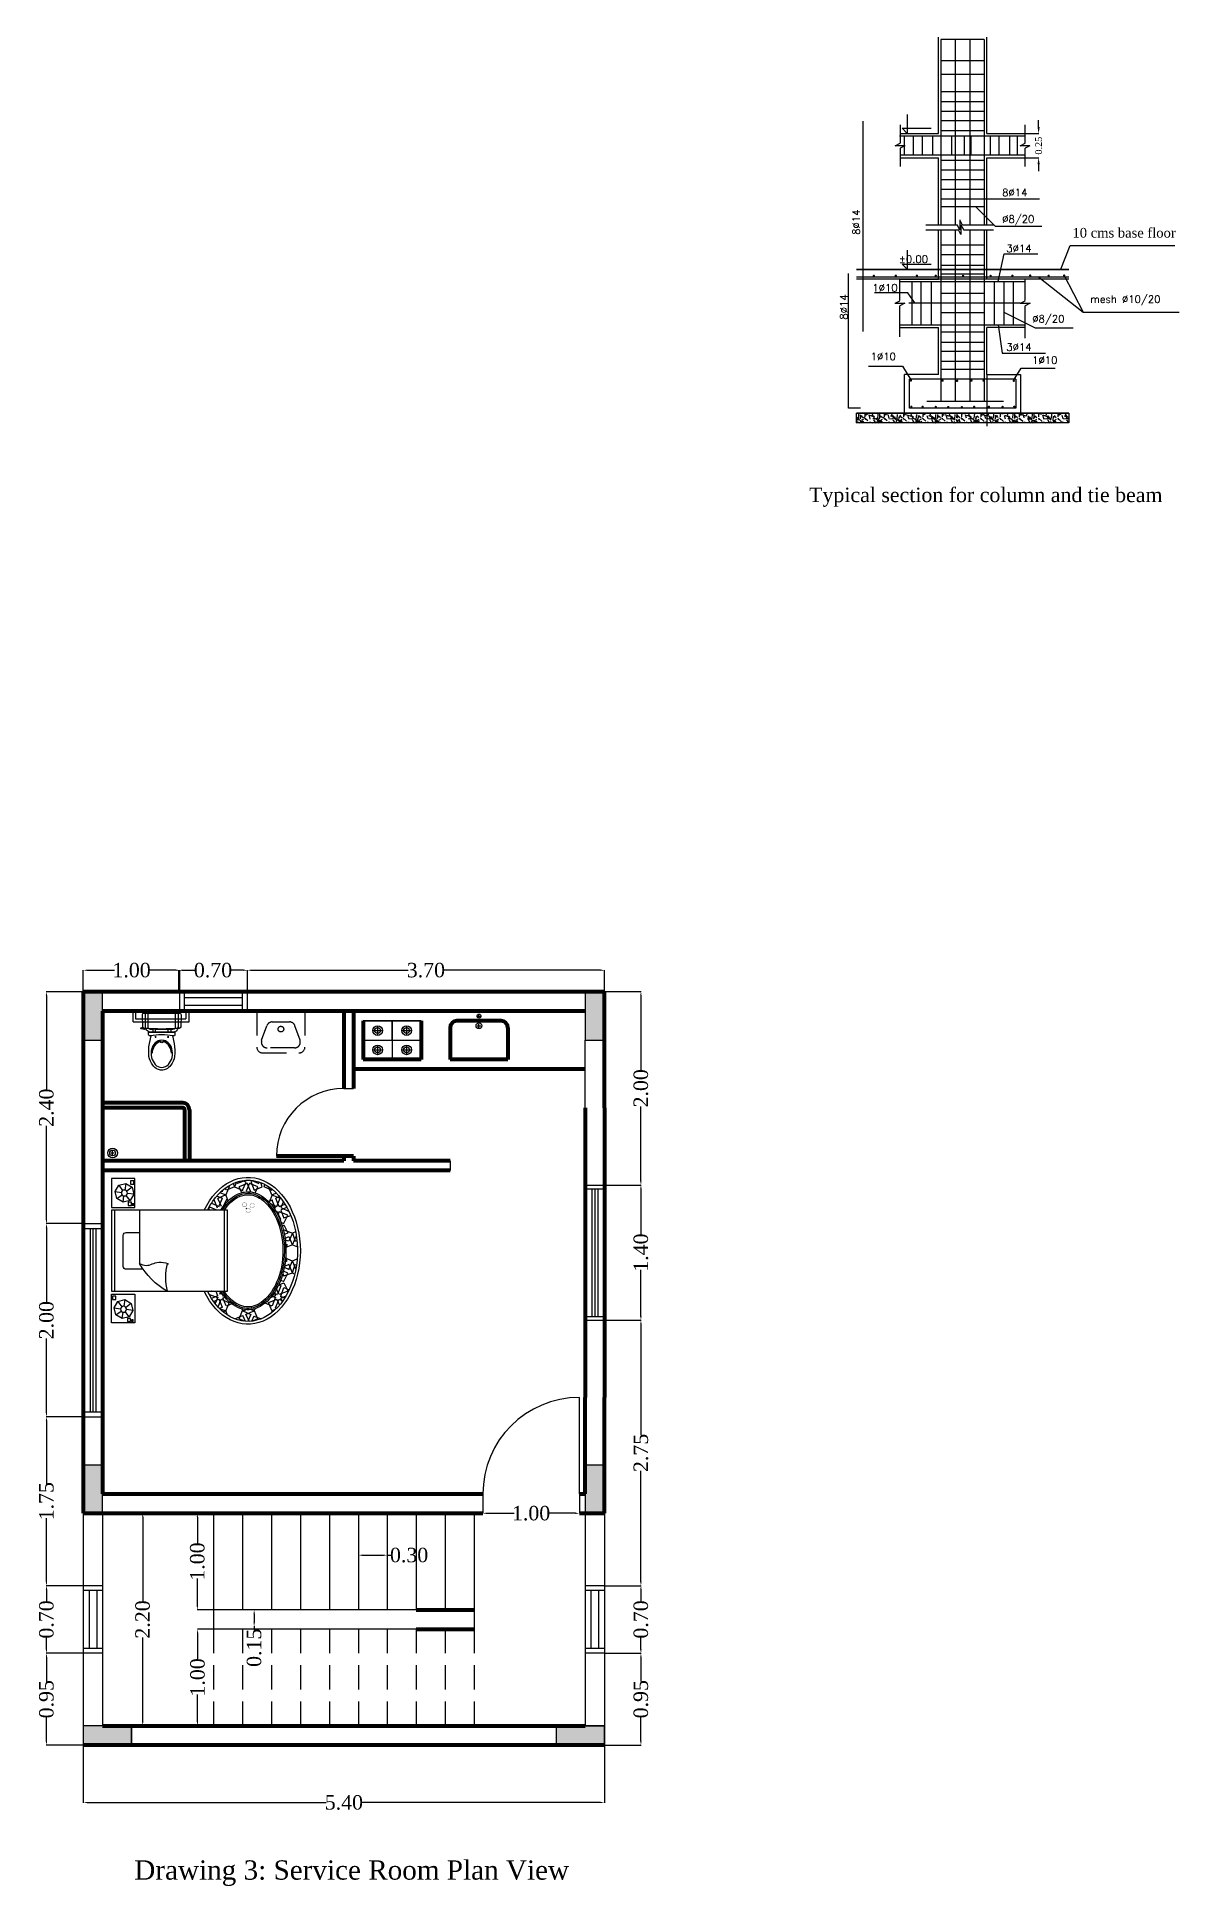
# Model space of a CAD drawing. Extents: x 159757 to 319554, y 183473 to 366995.
# Drawn here: x 159784.47 to 159796.31, y 183480.58 to 183499.74 of the extents above; entities that cross this region are included whole.
import ezdxf

# ---------------------------------------------------------------- set-up
doc = ezdxf.new("R2010")
doc.units = 0
doc.header["$MEASUREMENT"] = 0
doc.header["$PDSIZE"] = 2
doc.linetypes.add('Default', pattern=[0])
doc.linetypes.add('HIDDEN', pattern=[0.375, 0.25, -0.125])
for name, color, linetype in [('04', 1, 'Continuous'), ('22', 3, 'HIDDEN'), ('DIM6', 180, 'Continuous'), ('Equipment', 31, 'Default'), ('FUR', 45, 'Continuous'), ('FURN', 1, 'Continuous'), ('FURNITURE', 1, 'Continuous'), ('HACTH', 8, 'Continuous'), ('HAT', 8, 'Continuous'), ('INT', 3, 'Continuous'), ('M1', 3, 'Continuous'), ('WALL', 7, 'Continuous')]:
    doc.layers.add(name, color=color, linetype=linetype)
doc.layers.add('LINE-NUSS', color=255, linetype='Continuous', lineweight=70)
doc.styles.add('ATT', font='TXT')
doc.styles.get("Standard").update_dxf_attribs({"font": 'times.ttf', "height": 0.15})
doc.styles.add('style110', font='times.ttf', dxfattribs={"height": 0.07})
doc.styles.add('STYLE2', font='romanc.shx', dxfattribs={"height": 50})
doc.dimstyles.new('Copy of dss', dxfattribs={"dimtxt": 0.18, "dimasz": 0.07, "dimexe": 0.18, "dimexo": 0.0625, "dimgap": 0.09, "dimtad": 0, "dimtoh": 1, "dimrnd": 0.05, "dimzin": 0, "dimdsep": 46, "dimtxsty": 'ATT', "dimcen": 0.09, "dimse1": 1, "dimse2": 1, "dimclrd": 8, "dimclrt": 2, "dimadec": 0, "dimazin": 0, "dimtfac": 1, "dimtofl": 0, "dimtmove": 0, "dimatfit": 3, "dimfxl": 0.18, "dimtolj": 1, "dimtzin": 0, "dimarcsym": 0})

msp = doc.modelspace()

# ---------------------------------------------------------------- texts
at = {"layer": 'DIM6', "color": 0, "linetype": 'Continuous'}
for s, height, p in [('10 cms base floor', 0.1, (159795.202, 183497.659)), ('Typical section for column and tie beam', 0.15, (159792.473, 183494.919))]:
    msp.add_text(s, height=height, dxfattribs=at).set_placement(p)
at = {"layer": 'DIM6', "color": 7, "linetype": 'Continuous'}
msp.add_text('Drawing 3: Service Room Plan View', height=0.2, dxfattribs=at).set_placement((159785.48, 183480.65))
at = {"layer": 'M1', "color": 0, "linetype": 'ByBlock', "style": 'STYLE2'}
for s, height, p in [('8%%C14', 0.0764, (159794.473, 183498.087)), ('%%C8/20', 0.0764, (159794.473, 183497.813)), ('%%p0.00', 0.0764, (159793.404, 183497.398)), ('3%%C14', 0.0764, (159794.516, 183497.509)), ('1%%c10', 0.0764, (159793.128, 183497.101)), ('mesh %%C10/20', 0.07644, (159795.387, 183496.983)), ('%%C8/20', 0.0764, (159794.785, 183496.779)), ('3%%C14', 0.0764, (159794.516, 183496.487)), ('1%%c10', 0.0764, (159793.11, 183496.39)), ('1%%c10', 0.0764, (159794.784, 183496.351))]:
    msp.add_text(s, height=height, dxfattribs=at).set_placement(p)
for p in [(159792.999, 183497.687), (159792.871, 183496.809)]:
    msp.add_text('8%%C14', height=0.0764, rotation=90, dxfattribs=at).set_placement(p)

# ---------------------------------------------------------------- blocks, each defined once
blk = doc.blocks.new('*D124')
at = {"layer": 'DEFPOINTS', "color": 0, "linetype": 'Continuous', "transparency": 16777216}
for p in [(159784.952, 183482.045), (159790.352, 183482.045), (159790.352, 183481.449)]:
    blk.add_point(p, dxfattribs=at)
at = {"layer": 'DIM6', "color": 0, "linetype": 'Continuous', "lineweight": -2, "transparency": 16777216}
for p, q in [((159784.952, 183482.043), (159784.952, 183481.447)), ((159790.352, 183482.043), (159790.352, 183481.447))]:
    blk.add_line(p, q, dxfattribs=at)
at = {"layer": 'DIM6', "color": 7, "linetype": 'Continuous', "lineweight": -2, "transparency": 16777216}
for p, q in [((159784.992, 183481.449), (159787.467, 183481.449)), ((159790.312, 183481.449), (159787.836, 183481.449))]:
    blk.add_line(p, q, dxfattribs=at)
at = {"layer": 'DIM6', "color": 7, "linetype": 'Continuous', "transparency": 16777216}
for points in [[(159784.992, 183481.455), (159784.992, 183481.442), (159784.952, 183481.449)], [(159790.312, 183481.455), (159790.312, 183481.442), (159790.352, 183481.449)]]:
    blk.add_solid(points, dxfattribs=at)
at = {"layer": 'DIM6', "color": 7, "linetype": 'Continuous', "transparency": 16777216, "insert": (159787.652, 183481.449), "char_height": 0.15, "attachment_point": 5}
blk.add_mtext('\\A1;5.40', dxfattribs=at)
blk = doc.blocks.new('*D125')
at = {"layer": 'DEFPOINTS', "color": 0, "linetype": 'Continuous', "transparency": 16777216}
for p in [(159787.802, 183484.011), (159788.102, 183484.011), (159788.102, 183484.011)]:
    blk.add_point(p, dxfattribs=at)
at = {"layer": 'DIM6', "color": 0, "linetype": 'Continuous', "lineweight": -2, "transparency": 16777216}
for p, q in [((159787.802, 183484.013), (159787.802, 183484.012)), ((159788.102, 183484.013), (159788.102, 183484.012))]:
    blk.add_line(p, q, dxfattribs=at)
at = {"layer": 'DIM6', "color": 7, "linetype": 'Continuous', "lineweight": -2, "transparency": 16777216}
for p, q in [((159787.842, 183484.011), (159788.062, 183484.011)), ((159788.102, 183484.011), (159788.142, 183484.011))]:
    blk.add_line(p, q, dxfattribs=at)
at = {"layer": 'DIM6', "color": 7, "linetype": 'Continuous', "transparency": 16777216}
for points in [[(159787.842, 183484.017), (159787.842, 183484.004), (159787.802, 183484.011)], [(159788.062, 183484.017), (159788.062, 183484.004), (159788.102, 183484.011)]]:
    blk.add_solid(points, dxfattribs=at)
at = {"layer": 'DIM6', "color": 7, "linetype": 'Continuous', "transparency": 16777216, "insert": (159788.328, 183484.011), "char_height": 0.15, "attachment_point": 5}
blk.add_mtext('\\A1;0.30', dxfattribs=at)
blk = doc.blocks.new('*D126')
at = {"layer": 'DEFPOINTS', "color": 0, "linetype": 'Continuous', "transparency": 16777216}
for p in [(159786.134, 183484.445), (159786.302, 183484.445), (159786.302, 183483.445)]:
    blk.add_point(p, dxfattribs=at)
at = {"layer": 'DIM6', "color": 0, "linetype": 'Continuous', "lineweight": -2, "transparency": 16777216}
for p, q in [((159786.3, 183484.445), (159786.132, 183484.445)), ((159786.3, 183483.445), (159786.132, 183483.445))]:
    blk.add_line(p, q, dxfattribs=at)
at = {"layer": 'DIM6', "color": 7, "linetype": 'Continuous', "lineweight": -2, "transparency": 16777216}
for p, q in [((159786.134, 183484.405), (159786.134, 183484.122)), ((159786.134, 183483.485), (159786.134, 183483.768))]:
    blk.add_line(p, q, dxfattribs=at)
at = {"layer": 'DIM6', "color": 7, "linetype": 'Continuous', "transparency": 16777216}
for points in [[(159786.127, 183484.405), (159786.14, 183484.405), (159786.134, 183484.445)], [(159786.127, 183483.485), (159786.14, 183483.485), (159786.134, 183483.445)]]:
    blk.add_solid(points, dxfattribs=at)
at = {"layer": 'DIM6', "color": 7, "linetype": 'Continuous', "transparency": 16777216, "insert": (159786.134, 183483.945), "char_height": 0.15, "attachment_point": 5, "rotation": 90}
blk.add_mtext('\\A1;1.00', dxfattribs=at)
blk = doc.blocks.new('*D127')
at = {"layer": 'DEFPOINTS', "color": 0, "linetype": 'Continuous', "transparency": 16777216}
for p in [(159785.465, 183484.445), (159785.465, 183482.245), (159785.567, 183482.245)]:
    blk.add_point(p, dxfattribs=at)
at = {"layer": 'DIM6', "color": 0, "linetype": 'Continuous', "lineweight": -2, "transparency": 16777216}
for p, q in [((159785.467, 183484.445), (159785.569, 183484.445)), ((159785.467, 183482.245), (159785.569, 183482.245))]:
    blk.add_line(p, q, dxfattribs=at)
at = {"layer": 'DIM6', "color": 7, "linetype": 'Continuous', "lineweight": -2, "transparency": 16777216}
for p, q in [((159785.567, 183484.405), (159785.567, 183483.532)), ((159785.567, 183482.285), (159785.567, 183483.157))]:
    blk.add_line(p, q, dxfattribs=at)
at = {"layer": 'DIM6', "color": 7, "linetype": 'Continuous', "transparency": 16777216}
for points in [[(159785.561, 183484.405), (159785.574, 183484.405), (159785.567, 183484.445)], [(159785.561, 183482.285), (159785.574, 183482.285), (159785.567, 183482.245)]]:
    blk.add_solid(points, dxfattribs=at)
at = {"layer": 'DIM6', "color": 7, "linetype": 'Continuous', "transparency": 16777216, "insert": (159785.567, 183483.345), "char_height": 0.15, "attachment_point": 5, "rotation": 90}
blk.add_mtext('\\A1;2.20', dxfattribs=at)
blk = doc.blocks.new('*D128')
at = {"layer": 'DEFPOINTS', "color": 0, "linetype": 'Continuous', "transparency": 16777216}
for p in [(159786.136, 183483.245), (159786.302, 183483.245), (159786.302, 183482.245)]:
    blk.add_point(p, dxfattribs=at)
at = {"layer": 'DIM6', "color": 0, "linetype": 'Continuous', "lineweight": -2, "transparency": 16777216}
for p, q in [((159786.3, 183483.245), (159786.134, 183483.245)), ((159786.3, 183482.245), (159786.134, 183482.245))]:
    blk.add_line(p, q, dxfattribs=at)
at = {"layer": 'DIM6', "color": 7, "linetype": 'Continuous', "lineweight": -2, "transparency": 16777216}
for p, q in [((159786.136, 183483.205), (159786.136, 183482.922)), ((159786.136, 183482.285), (159786.136, 183482.568))]:
    blk.add_line(p, q, dxfattribs=at)
at = {"layer": 'DIM6', "color": 7, "linetype": 'Continuous', "transparency": 16777216}
for points in [[(159786.129, 183483.205), (159786.142, 183483.205), (159786.136, 183483.245)], [(159786.129, 183482.285), (159786.142, 183482.285), (159786.136, 183482.245)]]:
    blk.add_solid(points, dxfattribs=at)
at = {"layer": 'DIM6', "color": 7, "linetype": 'Continuous', "transparency": 16777216, "insert": (159786.136, 183482.745), "char_height": 0.15, "attachment_point": 5, "rotation": 90}
blk.add_mtext('\\A1;1.00', dxfattribs=at)
blk = doc.blocks.new('*D129')
at = {"layer": 'DEFPOINTS', "color": 0, "linetype": 'Continuous', "transparency": 16777216}
for p in [(159786.722, 183483.274), (159786.722, 183483.274), (159786.902, 183483.445)]:
    blk.add_point(p, dxfattribs=at)
at = {"layer": 'DIM6', "color": 0, "linetype": 'Continuous', "lineweight": -2, "transparency": 16777216}
for p, q in [((159786.72, 183483.274), (159786.721, 183483.274)), ((159786.9, 183483.445), (159786.721, 183483.445))]:
    blk.add_line(p, q, dxfattribs=at)
at = {"layer": 'DIM6', "color": 7, "linetype": 'Continuous', "lineweight": -2, "transparency": 16777216}
for p, q in [((159786.722, 183483.405), (159786.722, 183483.314)), ((159786.722, 183483.274), (159786.722, 183483.234))]:
    blk.add_line(p, q, dxfattribs=at)
at = {"layer": 'DIM6', "color": 7, "linetype": 'Continuous', "transparency": 16777216}
for points in [[(159786.715, 183483.405), (159786.729, 183483.405), (159786.722, 183483.445)], [(159786.715, 183483.314), (159786.729, 183483.314), (159786.722, 183483.274)]]:
    blk.add_solid(points, dxfattribs=at)
at = {"layer": 'DIM6', "color": 7, "linetype": 'Continuous', "transparency": 16777216, "insert": (159786.722, 183483.052), "char_height": 0.15, "attachment_point": 5, "rotation": 90}
blk.add_mtext('\\A1;0.15', dxfattribs=at)
blk = doc.blocks.new('*D130')
at = {"layer": 'DEFPOINTS', "color": 0, "linetype": 'Continuous', "transparency": 16777216}
for p in [(159789.092, 183484.445), (159790.092, 183484.445), (159790.092, 183484.445)]:
    blk.add_point(p, dxfattribs=at)
at = {"layer": 'DIM6', "color": 0, "linetype": 'Continuous', "lineweight": -2, "transparency": 16777216}
for p, q in [((159789.092, 183484.447), (159789.092, 183484.446)), ((159790.092, 183484.447), (159790.092, 183484.446))]:
    blk.add_line(p, q, dxfattribs=at)
at = {"layer": 'DIM6', "color": 7, "linetype": 'Continuous', "lineweight": -2, "transparency": 16777216}
for p, q in [((159789.132, 183484.445), (159789.415, 183484.445)), ((159790.052, 183484.445), (159789.769, 183484.445))]:
    blk.add_line(p, q, dxfattribs=at)
at = {"layer": 'DIM6', "color": 7, "linetype": 'Continuous', "transparency": 16777216}
for points in [[(159789.132, 183484.452), (159789.132, 183484.438), (159789.092, 183484.445)], [(159790.052, 183484.452), (159790.052, 183484.438), (159790.092, 183484.445)]]:
    blk.add_solid(points, dxfattribs=at)
at = {"layer": 'DIM6', "color": 7, "linetype": 'Continuous', "transparency": 16777216, "insert": (159789.592, 183484.445), "char_height": 0.15, "attachment_point": 5}
blk.add_mtext('\\A1;1.00', dxfattribs=at)
blk = doc.blocks.new('A$C005B6D84')
at = {"layer": '22', "color": 33}
for p, q in [((0, 0.44), (0, 0.06)), ((0.05, 0.108), (0.05, 0.393)), ((0.43, 0.5), (0.059, 0.5)), ((0.13, 0.45), (0.28, 0.396)), ((0.43, 0), (0.43, 0.5)), ((0.32, 0.339), (0.32, 0.161)), ((0.13, 0.05), (0.28, 0.105)), ((0.43, 0), (0.059, 0))]:
    blk.add_line(p, q, dxfattribs=at)
blk.add_circle((0.245, 0.25), 0.0293, dxfattribs=at)
for centre, start, end in [((0.059, 0.44), 90, 180), ((0.11, 0.393), 70.1, 180), ((0.26, 0.339), 0, 69.98), ((0.059, 0.06), 180, 270), ((0.11, 0.108), 180, 289.9), ((0.26, 0.161), 290.02, 0)]:
    blk.add_arc(centre, 0.0595, start, end, dxfattribs=at)
blk = doc.blocks.new('toilet-n')
at = {"layer": 'Equipment'}
for p, q in [((0.083, -0.215), (-0.083, -0.215)), ((0.217, 0), (0.217, -0.15)), ((-0.073, -0.315), (-0.093, -0.315)), ((-0.083, -0.305), (-0.083, -0.325)), ((0.073, -0.315), (0.093, -0.315)), ((0.083, -0.305), (0.083, -0.325))]:
    blk.add_line(p, q, dxfattribs=at)
for points in [[(-0.235, 0), (0.235, 0, -0.421203), (0.255, -0.02), (0.251, -0.182, -0.384529), (0.232, -0.201, -0.020097), (0, -0.21, -0.020097), (-0.232, -0.201, -0.384529), (-0.251, -0.182), (-0.255, -0.02, -0.421203)], [(-0.174, -0.25), (0.174, -0.25), (0.174, -0.283, -0.472458), (0.15, -0.302, 0.097656), (-0.15, -0.302, -0.472458), (-0.174, -0.283)], [(0, -0.719, 0.221073), (0.087, -0.679, 0.102493), (0.136, -0.587, 0.121565), (0.134, -0.472, 0.187395), (0.062, -0.375, 0.126952), (0, -0.359, 0.126952), (-0.062, -0.375, 0.187395), (-0.134, -0.472, 0.121565), (-0.136, -0.587, 0.102493), (-0.087, -0.679, 0.221073)]]:
    blk.add_lwpolyline(points, format="xyb", close=True, dxfattribs=at)
blk.add_lwpolyline([(-0.2, -0.203), (-0.231, -0.215), (-0.278, -0.208), (-0.275, -0.188), (-0.248, -0.192)], dxfattribs=at)
for points in [[(-0.214, -0.202, -0.081906), (-0.217, -0.18), (-0.217, 0)], [(-0.212, -0.208, -0.019656), (-0.214, -0.202)], [(0.214, -0.202, -0.32142), (0.148, -0.25), (-0.148, -0.25, -0.300027), (-0.212, -0.208)], [(-0.172, -0.205, -0.203745), (-0.182, -0.18), (-0.182, 0)], [(-0.12, -0.215), (-0.148, -0.215, -0.194092), (-0.172, -0.205)], [(0.174, -0.203, -0.216674), (0.148, -0.215), (0.12, -0.215)], [(0.172, -0.205, 0.203745), (0.183, -0.18), (0.183, 0)], [(0.217, -0.15), (0.217, -0.19), (0.217, -0.18, -0.081902), (0.214, -0.202)], [(0.141, -0.3), (0.162, -0.402, -0.088113), (0.17, -0.574, -0.124068), (0.118, -0.691, -0.086475), (0.059, -0.742, -0.130408), (0, -0.756, -0.130408), (-0.059, -0.742, -0.086475), (-0.118, -0.691, -0.124068), (-0.17, -0.574, -0.088113), (-0.162, -0.402), (-0.141, -0.3)], [(-0.137, -0.53, -0.136377), (-0.109, -0.429, -0.205105), (-0.028, -0.367, -0.668461), (-0.025, -0.381, 0.213245), (-0.099, -0.435, 0.134007), (-0.128, -0.53)], [(-0.005, -0.391), (-0.016, -0.386, -0.801198), (-0.017, -0.382, -0.05862), (0, -0.38, -0.05862), (0.017, -0.382, -0.801198), (0.016, -0.386), (0.005, -0.391)], [(0.128, -0.53, 0.134007), (0.099, -0.435, 0.213245), (0.025, -0.381, -0.668461), (0.028, -0.367, -0.205105), (0.109, -0.429, -0.136377), (0.137, -0.53)]]:
    blk.add_lwpolyline(points, format="xyb", dxfattribs=at)
for points in [[(-0.083, -0.25), (-0.083, -0.212), (-0.12, -0.212), (-0.12, -0.25)], [(0.083, -0.25), (0.083, -0.212), (0.12, -0.212), (0.12, -0.25)]]:
    blk.add_lwpolyline(points, close=True, dxfattribs=at)
blk = doc.blocks.new('*D143')
at = {"layer": 'DEFPOINTS', "color": 0, "linetype": 'Continuous', "transparency": 16777216}
for p in [(159785.952, 183490.07), (159784.952, 183489.845), (159785.952, 183489.845)]:
    blk.add_point(p, dxfattribs=at)
at = {"layer": 'DIM6', "color": 0, "linetype": 'Continuous', "lineweight": -2, "transparency": 16777216}
for p, q in [((159784.952, 183489.847), (159784.952, 183490.071)), ((159785.952, 183489.847), (159785.952, 183490.071))]:
    blk.add_line(p, q, dxfattribs=at)
at = {"layer": 'DIM6', "color": 7, "linetype": 'Continuous', "lineweight": -2, "transparency": 16777216}
for p, q in [((159784.992, 183490.07), (159785.275, 183490.07)), ((159785.912, 183490.07), (159785.629, 183490.07))]:
    blk.add_line(p, q, dxfattribs=at)
at = {"layer": 'DIM6', "color": 7, "linetype": 'Continuous', "transparency": 16777216}
for points in [[(159784.992, 183490.077), (159784.992, 183490.063), (159784.952, 183490.07)], [(159785.912, 183490.077), (159785.912, 183490.063), (159785.952, 183490.07)]]:
    blk.add_solid(points, dxfattribs=at)
at = {"layer": 'DIM6', "color": 7, "linetype": 'Continuous', "transparency": 16777216, "insert": (159785.452, 183490.07), "char_height": 0.15, "attachment_point": 5}
blk.add_mtext('\\A1;1.00', dxfattribs=at)
blk = doc.blocks.new('*D144')
at = {"layer": 'DEFPOINTS', "color": 0, "linetype": 'Continuous', "transparency": 16777216}
for p in [(159786.652, 183490.07), (159785.94, 183489.845), (159786.652, 183489.845)]:
    blk.add_point(p, dxfattribs=at)
at = {"layer": 'DIM6', "color": 0, "linetype": 'Continuous', "lineweight": -2, "transparency": 16777216}
for p, q in [((159785.94, 183489.847), (159785.94, 183490.071)), ((159786.652, 183489.847), (159786.652, 183490.071))]:
    blk.add_line(p, q, dxfattribs=at)
at = {"layer": 'DIM6', "color": 7, "linetype": 'Continuous', "lineweight": -2, "transparency": 16777216}
for p, q in [((159785.98, 183490.07), (159786.11, 183490.07)), ((159786.612, 183490.07), (159786.482, 183490.07))]:
    blk.add_line(p, q, dxfattribs=at)
at = {"layer": 'DIM6', "color": 7, "linetype": 'Continuous', "transparency": 16777216}
for points in [[(159785.98, 183490.077), (159785.98, 183490.063), (159785.94, 183490.07)], [(159786.612, 183490.077), (159786.612, 183490.063), (159786.652, 183490.07)]]:
    blk.add_solid(points, dxfattribs=at)
at = {"layer": 'DIM6', "color": 7, "linetype": 'Continuous', "transparency": 16777216, "insert": (159786.296, 183490.07), "char_height": 0.15, "attachment_point": 5}
blk.add_mtext('\\A1;0.70', dxfattribs=at)
blk = doc.blocks.new('*D145')
at = {"layer": 'DEFPOINTS', "color": 0, "linetype": 'Continuous', "transparency": 16777216}
for p in [(159790.352, 183490.07), (159786.652, 183489.847), (159790.352, 183489.847)]:
    blk.add_point(p, dxfattribs=at)
at = {"layer": 'DIM6', "color": 0, "linetype": 'Continuous', "lineweight": -2, "transparency": 16777216}
for p, q in [((159786.652, 183489.849), (159786.652, 183490.071)), ((159790.352, 183489.849), (159790.352, 183490.071))]:
    blk.add_line(p, q, dxfattribs=at)
at = {"layer": 'DIM6', "color": 7, "linetype": 'Continuous', "lineweight": -2, "transparency": 16777216}
for p, q in [((159786.692, 183490.07), (159788.317, 183490.07)), ((159790.312, 183490.07), (159788.687, 183490.07))]:
    blk.add_line(p, q, dxfattribs=at)
at = {"layer": 'DIM6', "color": 7, "linetype": 'Continuous', "transparency": 16777216}
for points in [[(159786.692, 183490.077), (159786.692, 183490.063), (159786.652, 183490.07)], [(159790.312, 183490.077), (159790.312, 183490.063), (159790.352, 183490.07)]]:
    blk.add_solid(points, dxfattribs=at)
at = {"layer": 'DIM6', "color": 7, "linetype": 'Continuous', "transparency": 16777216, "insert": (159788.502, 183490.07), "char_height": 0.15, "attachment_point": 5}
blk.add_mtext('\\A1;3.70', dxfattribs=at)
blk = doc.blocks.new('*D146')
at = {"layer": 'DEFPOINTS', "color": 0, "linetype": 'Continuous', "transparency": 16777216}
for p in [(159784.57, 183482.995), (159784.952, 183482.995), (159784.952, 183482.043)]:
    blk.add_point(p, dxfattribs=at)
at = {"layer": 'DIM6', "color": 0, "linetype": 'Continuous', "lineweight": -2, "transparency": 16777216}
for p, q in [((159784.95, 183482.995), (159784.568, 183482.995)), ((159784.95, 183482.043), (159784.568, 183482.043))]:
    blk.add_line(p, q, dxfattribs=at)
at = {"layer": 'DIM6', "color": 7, "linetype": 'Continuous', "lineweight": -2, "transparency": 16777216}
for p, q in [((159784.57, 183482.955), (159784.57, 183482.701)), ((159784.57, 183482.083), (159784.57, 183482.336))]:
    blk.add_line(p, q, dxfattribs=at)
at = {"layer": 'DIM6', "color": 7, "linetype": 'Continuous', "transparency": 16777216}
for points in [[(159784.563, 183482.955), (159784.577, 183482.955), (159784.57, 183482.995)], [(159784.563, 183482.083), (159784.577, 183482.083), (159784.57, 183482.043)]]:
    blk.add_solid(points, dxfattribs=at)
at = {"layer": 'DIM6', "color": 7, "linetype": 'Continuous', "transparency": 16777216, "insert": (159784.57, 183482.519), "char_height": 0.15, "attachment_point": 5, "rotation": 90}
blk.add_mtext('\\A1;0.95', dxfattribs=at)
blk = doc.blocks.new('*D147')
at = {"layer": 'DEFPOINTS', "color": 0, "linetype": 'Continuous', "transparency": 16777216}
for p in [(159784.57, 183483.695), (159784.952, 183483.695), (159784.952, 183482.995)]:
    blk.add_point(p, dxfattribs=at)
at = {"layer": 'DIM6', "color": 0, "linetype": 'Continuous', "lineweight": -2, "transparency": 16777216}
for p, q in [((159784.95, 183483.695), (159784.568, 183483.695)), ((159784.95, 183482.995), (159784.568, 183482.995))]:
    blk.add_line(p, q, dxfattribs=at)
at = {"layer": 'DIM6', "color": 7, "linetype": 'Continuous', "lineweight": -2, "transparency": 16777216}
for p, q in [((159784.57, 183483.655), (159784.57, 183483.531)), ((159784.57, 183483.035), (159784.57, 183483.159))]:
    blk.add_line(p, q, dxfattribs=at)
at = {"layer": 'DIM6', "color": 7, "linetype": 'Continuous', "transparency": 16777216}
for points in [[(159784.563, 183483.655), (159784.577, 183483.655), (159784.57, 183483.695)], [(159784.563, 183483.035), (159784.577, 183483.035), (159784.57, 183482.995)]]:
    blk.add_solid(points, dxfattribs=at)
at = {"layer": 'DIM6', "color": 7, "linetype": 'Continuous', "transparency": 16777216, "insert": (159784.57, 183483.345), "char_height": 0.15, "attachment_point": 5, "rotation": 90}
blk.add_mtext('\\A1;0.70', dxfattribs=at)
blk = doc.blocks.new('*D148')
at = {"layer": 'DEFPOINTS', "color": 0, "linetype": 'Continuous', "transparency": 16777216}
for p in [(159784.57, 183485.445), (159784.952, 183485.445), (159784.952, 183483.695)]:
    blk.add_point(p, dxfattribs=at)
at = {"layer": 'DIM6', "color": 0, "linetype": 'Continuous', "lineweight": -2, "transparency": 16777216}
for p, q in [((159784.95, 183485.445), (159784.568, 183485.445)), ((159784.95, 183483.695), (159784.568, 183483.695))]:
    blk.add_line(p, q, dxfattribs=at)
at = {"layer": 'DIM6', "color": 7, "linetype": 'Continuous', "lineweight": -2, "transparency": 16777216}
for p, q in [((159784.57, 183485.405), (159784.57, 183484.743)), ((159784.57, 183483.735), (159784.57, 183484.396))]:
    blk.add_line(p, q, dxfattribs=at)
at = {"layer": 'DIM6', "color": 7, "linetype": 'Continuous', "transparency": 16777216}
for points in [[(159784.563, 183485.405), (159784.577, 183485.405), (159784.57, 183485.445)], [(159784.563, 183483.735), (159784.577, 183483.735), (159784.57, 183483.695)]]:
    blk.add_solid(points, dxfattribs=at)
at = {"layer": 'DIM6', "color": 7, "linetype": 'Continuous', "transparency": 16777216, "insert": (159784.57, 183484.57), "char_height": 0.15, "attachment_point": 5, "rotation": 90}
blk.add_mtext('\\A1;1.75', dxfattribs=at)
blk = doc.blocks.new('*D149')
at = {"layer": 'DEFPOINTS', "color": 0, "linetype": 'Continuous', "transparency": 16777216}
for p in [(159784.57, 183487.445), (159784.952, 183487.445), (159784.952, 183485.445)]:
    blk.add_point(p, dxfattribs=at)
at = {"layer": 'DIM6', "color": 0, "linetype": 'Continuous', "lineweight": -2, "transparency": 16777216}
for p, q in [((159784.95, 183487.445), (159784.568, 183487.445)), ((159784.95, 183485.445), (159784.568, 183485.445))]:
    blk.add_line(p, q, dxfattribs=at)
at = {"layer": 'DIM6', "color": 7, "linetype": 'Continuous', "lineweight": -2, "transparency": 16777216}
for p, q in [((159784.57, 183487.405), (159784.57, 183486.632)), ((159784.57, 183485.485), (159784.57, 183486.257))]:
    blk.add_line(p, q, dxfattribs=at)
at = {"layer": 'DIM6', "color": 7, "linetype": 'Continuous', "transparency": 16777216}
for points in [[(159784.563, 183487.405), (159784.577, 183487.405), (159784.57, 183487.445)], [(159784.563, 183485.485), (159784.577, 183485.485), (159784.57, 183485.445)]]:
    blk.add_solid(points, dxfattribs=at)
at = {"layer": 'DIM6', "color": 7, "linetype": 'Continuous', "transparency": 16777216, "insert": (159784.57, 183486.445), "char_height": 0.15, "attachment_point": 5, "rotation": 90}
blk.add_mtext('\\A1;2.00', dxfattribs=at)
blk = doc.blocks.new('*D150')
at = {"layer": 'DEFPOINTS', "color": 0, "linetype": 'Continuous', "transparency": 16777216}
for p in [(159784.57, 183489.847), (159784.952, 183489.847), (159784.952, 183487.445)]:
    blk.add_point(p, dxfattribs=at)
at = {"layer": 'DIM6', "color": 0, "linetype": 'Continuous', "lineweight": -2, "transparency": 16777216}
for p, q in [((159784.95, 183489.847), (159784.568, 183489.847)), ((159784.95, 183487.445), (159784.568, 183487.445))]:
    blk.add_line(p, q, dxfattribs=at)
at = {"layer": 'DIM6', "color": 7, "linetype": 'Continuous', "lineweight": -2, "transparency": 16777216}
for p, q in [((159784.57, 183489.807), (159784.57, 183488.833)), ((159784.57, 183487.485), (159784.57, 183488.458))]:
    blk.add_line(p, q, dxfattribs=at)
at = {"layer": 'DIM6', "color": 7, "linetype": 'Continuous', "transparency": 16777216}
for points in [[(159784.563, 183489.807), (159784.577, 183489.807), (159784.57, 183489.847)], [(159784.563, 183487.485), (159784.577, 183487.485), (159784.57, 183487.445)]]:
    blk.add_solid(points, dxfattribs=at)
at = {"layer": 'DIM6', "color": 7, "linetype": 'Continuous', "transparency": 16777216, "insert": (159784.57, 183488.646), "char_height": 0.15, "attachment_point": 5, "rotation": 90}
blk.add_mtext('\\A1;2.40', dxfattribs=at)
blk = doc.blocks.new('*D151')
at = {"layer": 'DEFPOINTS', "color": 0, "linetype": 'Continuous', "transparency": 16777216}
for p in [(159790.352, 183482.995), (159790.73, 183482.995), (159790.352, 183482.043)]:
    blk.add_point(p, dxfattribs=at)
at = {"layer": 'DIM6', "color": 0, "linetype": 'Continuous', "lineweight": -2, "transparency": 16777216}
for p, q in [((159790.354, 183482.995), (159790.731, 183482.995)), ((159790.354, 183482.043), (159790.731, 183482.043))]:
    blk.add_line(p, q, dxfattribs=at)
at = {"layer": 'DIM6', "color": 7, "linetype": 'Continuous', "lineweight": -2, "transparency": 16777216}
for p, q in [((159790.73, 183482.955), (159790.73, 183482.701)), ((159790.73, 183482.083), (159790.73, 183482.336))]:
    blk.add_line(p, q, dxfattribs=at)
at = {"layer": 'DIM6', "color": 7, "linetype": 'Continuous', "transparency": 16777216}
for points in [[(159790.723, 183482.955), (159790.737, 183482.955), (159790.73, 183482.995)], [(159790.723, 183482.083), (159790.737, 183482.083), (159790.73, 183482.043)]]:
    blk.add_solid(points, dxfattribs=at)
at = {"layer": 'DIM6', "color": 7, "linetype": 'Continuous', "transparency": 16777216, "insert": (159790.73, 183482.519), "char_height": 0.15, "attachment_point": 5, "rotation": 90}
blk.add_mtext('\\A1;0.95', dxfattribs=at)
blk = doc.blocks.new('*D152')
at = {"layer": 'DEFPOINTS', "color": 0, "linetype": 'Continuous', "transparency": 16777216}
for p in [(159790.352, 183483.695), (159790.73, 183483.695), (159790.352, 183482.995)]:
    blk.add_point(p, dxfattribs=at)
at = {"layer": 'DIM6', "color": 0, "linetype": 'Continuous', "lineweight": -2, "transparency": 16777216}
for p, q in [((159790.354, 183483.695), (159790.731, 183483.695)), ((159790.354, 183482.995), (159790.731, 183482.995))]:
    blk.add_line(p, q, dxfattribs=at)
at = {"layer": 'DIM6', "color": 7, "linetype": 'Continuous', "lineweight": -2, "transparency": 16777216}
for p, q in [((159790.73, 183483.655), (159790.73, 183483.531)), ((159790.73, 183483.035), (159790.73, 183483.159))]:
    blk.add_line(p, q, dxfattribs=at)
at = {"layer": 'DIM6', "color": 7, "linetype": 'Continuous', "transparency": 16777216}
for points in [[(159790.723, 183483.655), (159790.737, 183483.655), (159790.73, 183483.695)], [(159790.723, 183483.035), (159790.737, 183483.035), (159790.73, 183482.995)]]:
    blk.add_solid(points, dxfattribs=at)
at = {"layer": 'DIM6', "color": 7, "linetype": 'Continuous', "transparency": 16777216, "insert": (159790.73, 183483.345), "char_height": 0.15, "attachment_point": 5, "rotation": 90}
blk.add_mtext('\\A1;0.70', dxfattribs=at)
blk = doc.blocks.new('*D153')
at = {"layer": 'DEFPOINTS', "color": 0, "linetype": 'Continuous', "transparency": 16777216}
for p in [(159790.352, 183486.445), (159790.73, 183486.445), (159790.352, 183483.695)]:
    blk.add_point(p, dxfattribs=at)
at = {"layer": 'DIM6', "color": 0, "linetype": 'Continuous', "lineweight": -2, "transparency": 16777216}
for p, q in [((159790.354, 183486.445), (159790.731, 183486.445)), ((159790.354, 183483.695), (159790.731, 183483.695))]:
    blk.add_line(p, q, dxfattribs=at)
at = {"layer": 'DIM6', "color": 7, "linetype": 'Continuous', "lineweight": -2, "transparency": 16777216}
for p, q in [((159790.73, 183486.405), (159790.73, 183485.254)), ((159790.73, 183483.735), (159790.73, 183484.886))]:
    blk.add_line(p, q, dxfattribs=at)
at = {"layer": 'DIM6', "color": 7, "linetype": 'Continuous', "transparency": 16777216}
for points in [[(159790.723, 183486.405), (159790.737, 183486.405), (159790.73, 183486.445)], [(159790.723, 183483.735), (159790.737, 183483.735), (159790.73, 183483.695)]]:
    blk.add_solid(points, dxfattribs=at)
at = {"layer": 'DIM6', "color": 7, "linetype": 'Continuous', "transparency": 16777216, "insert": (159790.73, 183485.07), "char_height": 0.15, "attachment_point": 5, "rotation": 90}
blk.add_mtext('\\A1;2.75', dxfattribs=at)
blk = doc.blocks.new('*D154')
at = {"layer": 'DEFPOINTS', "color": 0, "linetype": 'Continuous', "transparency": 16777216}
for p in [(159790.352, 183487.845), (159790.73, 183487.845), (159790.352, 183486.445)]:
    blk.add_point(p, dxfattribs=at)
at = {"layer": 'DIM6', "color": 0, "linetype": 'Continuous', "lineweight": -2, "transparency": 16777216}
for p, q in [((159790.354, 183487.845), (159790.731, 183487.845)), ((159790.354, 183486.445), (159790.731, 183486.445))]:
    blk.add_line(p, q, dxfattribs=at)
at = {"layer": 'DIM6', "color": 7, "linetype": 'Continuous', "lineweight": -2, "transparency": 16777216}
for p, q in [((159790.73, 183487.805), (159790.73, 183487.322)), ((159790.73, 183486.485), (159790.73, 183486.968))]:
    blk.add_line(p, q, dxfattribs=at)
at = {"layer": 'DIM6', "color": 7, "linetype": 'Continuous', "transparency": 16777216}
for points in [[(159790.723, 183487.805), (159790.737, 183487.805), (159790.73, 183487.845)], [(159790.723, 183486.485), (159790.737, 183486.485), (159790.73, 183486.445)]]:
    blk.add_solid(points, dxfattribs=at)
at = {"layer": 'DIM6', "color": 7, "linetype": 'Continuous', "transparency": 16777216, "insert": (159790.73, 183487.145), "char_height": 0.15, "attachment_point": 5, "rotation": 90}
blk.add_mtext('\\A1;1.40', dxfattribs=at)
blk = doc.blocks.new('*D155')
at = {"layer": 'DEFPOINTS', "color": 0, "linetype": 'Continuous', "transparency": 16777216}
for p in [(159790.352, 183489.849), (159790.73, 183489.849), (159790.352, 183487.845)]:
    blk.add_point(p, dxfattribs=at)
at = {"layer": 'DIM6', "color": 0, "linetype": 'Continuous', "lineweight": -2, "transparency": 16777216}
for p, q in [((159790.354, 183489.849), (159790.731, 183489.849)), ((159790.354, 183487.845), (159790.731, 183487.845))]:
    blk.add_line(p, q, dxfattribs=at)
at = {"layer": 'DIM6', "color": 7, "linetype": 'Continuous', "lineweight": -2, "transparency": 16777216}
for p, q in [((159790.73, 183489.809), (159790.73, 183489.034)), ((159790.73, 183487.885), (159790.73, 183488.659))]:
    blk.add_line(p, q, dxfattribs=at)
at = {"layer": 'DIM6', "color": 7, "linetype": 'Continuous', "transparency": 16777216}
for points in [[(159790.723, 183489.809), (159790.737, 183489.809), (159790.73, 183489.849)], [(159790.723, 183487.885), (159790.737, 183487.885), (159790.73, 183487.845)]]:
    blk.add_solid(points, dxfattribs=at)
at = {"layer": 'DIM6', "color": 7, "linetype": 'Continuous', "transparency": 16777216, "insert": (159790.73, 183488.847), "char_height": 0.15, "attachment_point": 5, "rotation": 90}
blk.add_mtext('\\A1;2.00', dxfattribs=at)
blk = doc.blocks.new('A$C197C2A0C')
at = {"layer": 'FURN', "color": 1}
for p, q in [((0, 2.513), (0, 2.013)), ((0.4, 2.513), (0, 2.513)), ((0.4, 2.013), (0.4, 2.513)), ((0, 2.013), (0.4, 2.013)), ((0, 0.566), (0, 1.966)), ((0, 1.966), (2, 1.966)), ((0.049, 0.568), (0.049, 1.966)), ((1.949, 1.966), (1.949, 0.568)), ((2, 1.966), (2, 0.566)), ((0.201, 1.535), (0.201, 1)), ((0.544, 1.585), (0.251, 1.585)), ((0.481, 0.568), (0.481, 1.484)), ((0.251, 0.95), (0.481, 0.95)), ((2, 0.566), (0, 0.566))]:
    blk.add_line(p, q, dxfattribs=at)
blk.add_lwpolyline([(0, 0.52), (0.4, 0.52), (0.4, 0.02), (0, 0.02)], close=True, dxfattribs=at)
for centre, start, end in [((0.251, 1.535), 90, 180), ((0.251, 1), 180, 270)]:
    blk.add_arc(centre, 0.05, start, end, dxfattribs=at)
at = {"layer": 'HAT'}
for p, q in [((0.074, 2.371), (0.043, 2.249)), ((0.043, 2.249), (0.154, 2.267)), ((0.043, 2.249), (0.107, 2.142)), ((0.182, 2.435), (0.074, 2.371)), ((0.074, 2.371), (0.163, 2.306)), ((0.304, 2.404), (0.182, 2.435)), ((0.182, 2.435), (0.198, 2.327)), ((0.304, 2.404), (0.236, 2.316)), ((0.336, 2.174), (0.246, 2.244)), ((0.367, 2.296), (0.256, 2.282)), ((0.271, 2.434), (0.271, 2.489)), ((0.271, 2.489), (0.326, 2.489)), ((0.326, 2.434), (0.271, 2.434)), ((0.367, 2.296), (0.304, 2.404)), ((0.326, 2.489), (0.326, 2.434)), ((0.336, 2.174), (0.367, 2.296)), ((0.341, 2.459), (0.341, 2.487)), ((0.341, 2.487), (0.369, 2.487)), ((0.369, 2.459), (0.341, 2.459)), ((0.369, 2.487), (0.369, 2.459)), ((1.838, 2.236), (1.892, 2.099)), ((1.849, 2.098), (1.909, 2.238)), ((1.912, 2.242), (1.863, 2.263)), ((1.968, 2.303), (1.867, 2.267)), ((1.972, 2.302), (1.927, 2.321)), ((2.002, 2.377), (1.969, 2.298)), ((2.032, 2.16), (1.972, 2.3)), ((2.126, 2.44), (2.262, 2.382)), ((2.202, 2.44), (2.262, 2.3)), ((2.291, 2.481), (2.204, 2.444)), ((2.247, 2.27), (2.259, 2.298)), ((2.259, 2.378), (2.304, 2.483)), ((2.264, 2.304), (2.404, 2.364)), ((2.267, 2.302), (2.318, 2.283)), ((2.373, 2.484), (2.319, 2.358)), ((2.322, 2.362), (2.462, 2.302)), ((2.402, 2.36), (2.349, 2.485)), ((2.411, 2.281), (2.464, 2.304)), ((2.423, 2.481), (2.462, 2.39)), ((2.522, 2.442), (2.435, 2.479)), ((2.458, 2.393), (2.587, 2.439)), ((2.459, 2.298), (2.519, 2.438)), ((2.462, 2.3), (2.477, 2.266)), ((2.769, 2.298), (2.709, 2.158)), ((2.772, 2.3), (2.754, 2.342)), ((2.83, 2.277), (2.772, 2.302)), ((2.792, 2.312), (2.774, 2.304)), ((2.848, 2.26), (2.828, 2.253)), ((2.832, 2.249), (2.892, 2.099)), ((0.107, 2.142), (0.175, 2.234)), ((0.107, 2.142), (0.229, 2.11)), ((0.229, 2.11), (0.212, 2.225)), ((0.229, 2.11), (0.336, 2.174)), ((1.688, 2.023), (1.828, 2.073)), ((1.688, 2.029), (1.692, 2.02)), ((1.832, 2.042), (1.724, 2.088)), ((1.73, 1.966), (1.724, 1.964)), ((1.76, 2.141), (1.852, 2.102)), ((1.832, 2.069), (1.789, 2.179)), ((1.798, 1.966), (1.829, 2.038)), ((1.884, 1.966), (1.862, 2.019)), ((1.889, 2.018), (1.867, 1.966)), ((1.914, 2.012), (1.893, 2.021)), ((1.894, 2.104), (2.034, 2.164)), ((1.979, 2.218), (1.919, 2.078)), ((1.922, 2.082), (1.956, 2.067)), ((1.922, 2.049), (1.928, 2.032)), ((2.074, 2.182), (1.982, 2.222)), ((2.774, 2.224), (2.649, 2.17)), ((2.712, 2.162), (2.852, 2.102)), ((2.832, 2.042), (2.74, 2.081)), ((2.766, 2.05), (2.828, 2.073)), ((2.832, 2.069), (2.772, 2.219)), ((2.864, 2.024), (2.804, 1.998)), ((2.809, 1.991), (2.829, 2.038)), ((2.849, 2.098), (2.896, 2.208)), ((2.889, 2.018), (2.849, 1.925)), ((2.922, 1.869), (2.862, 2.019)), ((3.043, 1.961), (2.893, 2.021)), ((2.894, 2.104), (2.956, 2.131)), ((2.991, 2.079), (2.918, 2.053)), ((2.947, 2.143), (2.919, 2.078)), ((2.922, 2.082), (3.012, 2.044)), ((2.922, 2.049), (2.972, 1.899)), ((2.973, 1.819), (3.043, 1.959)), ((2.973, 1.902), (3.066, 1.939)), ((2.882, 1.861), (2.972, 1.822)), ((2.884, 1.855), (2.925, 1.869)), ((2.92, 1.771), (2.974, 1.794)), ((2.955, 1.661), (2.971, 1.703)), ((3.043, 1.652), (2.966, 1.621)), ((2.974, 1.79), (3.044, 1.65)), ((2.975, 1.699), (3.125, 1.649)), ((3.121, 1.649), (3.061, 1.499)), ((3.161, 1.668), (3.118, 1.653)), ((3.122, 1.649), (3.172, 1.499)), ((2.982, 1.548), (3.064, 1.589)), ((3.062, 1.502), (2.985, 1.535)), ((2.997, 1.457), (3.032, 1.442)), ((3.124, 1.444), (3.004, 1.393)), ((3.029, 1.438), (3.005, 1.382)), ((3.062, 1.589), (3.122, 1.439)), ((3.179, 1.584), (3.121, 1.439)), ((3.122, 1.442), (3.203, 1.407)), ((3.173, 1.502), (3.192, 1.509)), ((2.973, 0.902), (3.123, 0.962)), ((2.973, 0.819), (3.043, 0.959)), ((3.043, 0.961), (2.982, 0.985)), ((2.993, 1.052), (3.062, 1.022)), ((3.058, 1.103), (2.997, 1.081)), ((3.004, 1.151), (3.034, 1.164)), ((3.032, 1.16), (3.008, 1.217)), ((3.122, 1.162), (3.008, 1.211)), ((3.059, 1.018), (3.119, 1.158)), ((3.122, 0.96), (3.062, 1.1)), ((3.121, 0.963), (3.171, 1.103)), ((3.182, 1.02), (3.122, 1.16)), ((3.177, 0.939), (3.122, 0.962)), ((3.124, 1.164), (3.207, 1.2)), ((3.175, 1.099), (3.2, 1.091)), ((3.192, 1.027), (3.184, 1.024)), ((3.199, 1.158), (3.206, 1.175)), ((3.205, 1.161), (3.202, 1.162)), ((2.919, 0.728), (2.859, 0.588)), ((2.892, 0.59), (2.869, 0.645)), ((3.043, 0.652), (2.893, 0.592)), ((2.91, 0.736), (2.923, 0.731)), ((2.921, 0.563), (2.971, 0.703)), ((2.924, 0.773), (2.974, 0.794)), ((2.945, 0.834), (2.972, 0.822)), ((2.967, 0.915), (2.972, 0.899)), ((2.974, 0.79), (3.044, 0.65)), ((2.975, 0.699), (3.095, 0.659)), ((0.09, 0.365), (0.179, 0.3)), ((0.197, 0.428), (0.213, 0.32)), ((0.319, 0.397), (0.252, 0.31)), ((1.692, 0.51), (1.668, 0.566)), ((1.67, 0.537), (1.682, 0.566)), ((1.816, 0.566), (1.694, 0.514)), ((1.722, 0.447), (1.854, 0.504)), ((1.777, 0.392), (1.754, 0.4)), ((1.829, 0.528), (1.769, 0.388)), ((1.914, 0.364), (1.815, 0.322)), ((1.829, 0.358), (1.889, 0.498)), ((1.972, 0.302), (1.832, 0.362)), ((1.852, 0.5), (1.912, 0.36)), ((1.982, 0.38), (1.934, 0.492)), ((2.014, 0.403), (1.969, 0.298)), ((2.018, 0.399), (1.984, 0.384)), ((2.318, 0.532), (2.328, 0.536)), ((2.777, 0.392), (2.708, 0.416)), ((2.772, 0.3), (2.718, 0.427)), ((2.745, 0.457), (2.854, 0.504)), ((2.829, 0.528), (2.769, 0.388)), ((2.914, 0.364), (2.774, 0.304)), ((2.808, 0.542), (2.832, 0.532)), ((2.834, 0.574), (2.827, 0.571)), ((2.829, 0.358), (2.889, 0.498)), ((2.83, 0.576), (2.832, 0.57)), ((2.901, 0.332), (2.832, 0.362)), ((2.862, 0.592), (2.844, 0.6)), ((2.852, 0.5), (2.912, 0.36)), ((2.892, 0.502), (2.993, 0.459)), ((3.027, 0.517), (2.922, 0.562)), ((2.966, 0.418), (2.922, 0.52)), ((2.924, 0.519), (3.064, 0.588)), ((3.062, 0.589), (3.063, 0.587)), ((0.059, 0.243), (0.17, 0.261)), ((0.122, 0.135), (0.19, 0.228)), ((0.244, 0.104), (0.228, 0.218)), ((0.352, 0.168), (0.261, 0.238)), ((0.383, 0.29), (0.271, 0.276)), ((1.968, 0.303), (1.867, 0.266)), ((1.912, 0.242), (1.876, 0.257)), ((1.906, 0.23), (1.909, 0.238)), ((1.979, 0.218), (1.964, 0.183)), ((2.032, 0.16), (1.972, 0.3)), ((2.122, 0.162), (1.982, 0.222)), ((2.008, 0.153), (2.034, 0.164)), ((2.096, 0.105), (2.119, 0.158)), ((2.156, 0.081), (2.122, 0.16)), ((2.124, 0.164), (2.264, 0.224)), ((2.162, 0.079), (2.171, 0.103)), ((2.175, 0.099), (2.325, 0.049)), ((2.199, 0.158), (2.244, 0.263)), ((2.342, 0.102), (2.202, 0.162)), ((2.324, 0.084), (2.258, 0.056)), ((2.262, 0.22), (2.322, 0.08)), ((2.321, 0.049), (2.321, 0.049)), ((2.382, 0.1), (2.322, 0.24)), ((2.401, 0.249), (2.341, 0.099)), ((2.524, 0.164), (2.384, 0.104)), ((2.401, 0.069), (2.461, 0.219)), ((2.446, 0.055), (2.405, 0.069)), ((2.422, 0.052), (2.544, 0.104)), ((2.462, 0.222), (2.602, 0.162)), ((2.477, 0.267), (2.522, 0.16)), ((2.542, 0.1), (2.55, 0.081)), ((2.601, 0.163), (2.574, 0.089)), ((2.632, 0.16), (2.648, 0.123)), ((2.774, 0.224), (2.634, 0.164)), ((2.769, 0.298), (2.709, 0.159)), ((2.712, 0.162), (2.713, 0.161)), ((2.845, 0.271), (2.772, 0.302)), ((2.777, 0.208), (2.772, 0.219))]:
    blk.add_line(p, q, dxfattribs=at)
for points in [[(0.016, 2.106), (0.072, 2.106), (0.072, 2.051), (0.016, 2.051)], [(0.352, 0.168), (0.383, 0.29), (0.319, 0.397), (0.197, 0.428), (0.09, 0.365), (0.059, 0.243), (0.122, 0.135), (0.244, 0.104)], [(0.286, 0.483), (0.342, 0.483), (0.342, 0.427), (0.286, 0.427)], [(0.357, 0.48), (0.385, 0.48), (0.385, 0.453), (0.357, 0.453)], [(0.327, 0.116), (0.382, 0.116), (0.382, 0.061), (0.327, 0.061)]]:
    blk.add_lwpolyline(points, close=True, dxfattribs=at)
at = {"layer": 'HAT', "const_width": 0.00409}
for points in [[(2.254, 0.471, 1), (2.33, 0.471, 1)], [(2.319, 0.57, 1), (2.395, 0.57, 1)], [(2.388, 0.485, 1), (2.464, 0.485, 1)]]:
    blk.add_lwpolyline(points, format="xyb", close=True, dxfattribs=at)
at = {"layer": 'HAT'}
for centre in [(0.205, 2.276), (0.22, 0.269)]:
    blk.add_circle(centre, 0.0514, dxfattribs=at)
at = {"layer": 'HAT', "color": 1}
for centre, radius, start, end in [((1.593, 0.855), 1.278, 119.5077, 150.4923), ((1.89, 1.725), 0.957, 165.3996, 194.6004)]:
    blk.add_arc(centre, radius, start, end, dxfattribs=at)
at = {"layer": 'HAT'}
blk.add_ellipse((2.354, 1.266), major_axis=(0, -1.268), ratio=0.713506, start_param=5.29697, end_param=10.410993, dxfattribs=at)
for points, knots in [([(1.655, 0.566), (1.682, 0.511), (1.713, 0.459), (1.873, 0.227), (2.04, 0.106), (2.26, 0.054), (2.307, 0.048), (2.354, 0.048), (2.476, 0.048), (2.599, 0.086), (2.873, 0.267), (3.013, 0.45), (3.19, 0.902), (3.226, 1.169), (3.178, 1.683), (3.094, 1.928), (2.843, 2.298), (2.677, 2.422), (2.33, 2.51), (2.149, 2.476), (1.856, 2.278), (1.74, 2.138), (1.655, 1.966)], [5.318227, 5.318227, 5.318227, 5.318227, 5.48401, 5.48401, 6.114544, 6.114544, 6.283185, 6.283185, 6.283185, 6.722927, 6.722927, 7.35346, 7.35346, 7.983994, 7.983994, 8.614528, 8.614528, 9.245061, 9.245061, 9.875595, 9.875595, 10.38974, 10.38974, 10.38974, 10.38974]), ([(1.883, 0.566), (1.899, 0.542), (1.915, 0.518), (2.025, 0.372), (2.137, 0.295), (2.278, 0.253), (2.316, 0.248), (2.354, 0.248), (2.456, 0.248), (2.562, 0.286), (2.768, 0.465), (2.865, 0.607), (2.989, 0.955), (3.018, 1.162), (2.994, 1.56), (2.94, 1.754), (2.779, 2.059), (2.672, 2.167), (2.461, 2.286), (2.361, 2.298), (2.154, 2.247), (2.045, 2.179), (1.926, 2.03), (1.904, 1.999), (1.884, 1.966)], [5.4275, 5.4275, 5.4275, 5.4275, 5.524992, 5.524992, 6.077491, 6.077491, 6.283185, 6.283185, 6.283185, 6.835684, 6.835684, 7.388184, 7.388184, 7.940683, 7.940683, 8.493182, 8.493182, 9.045681, 9.045681, 9.59818, 9.59818, 10.15068, 10.15068, 10.279637, 10.279637, 10.279637, 10.279637]), ([(1.913, 0.566), (1.916, 0.561), (1.919, 0.556), (2.002, 0.433), (2.097, 0.353), (2.244, 0.285), (2.299, 0.273), (2.354, 0.273), (2.436, 0.273), (2.52, 0.299), (2.705, 0.432), (2.806, 0.558), (2.946, 0.881), (2.985, 1.081), (2.983, 1.477), (2.939, 1.674), (2.795, 1.994), (2.694, 2.112), (2.492, 2.25), (2.396, 2.271), (2.202, 2.241), (2.098, 2.187), (1.971, 2.048), (1.941, 2.01), (1.914, 1.966)], [5.445218, 5.445218, 5.445218, 5.445218, 5.466341, 5.466341, 5.96562, 5.96562, 6.283185, 6.283185, 6.283185, 6.75577, 6.75577, 7.310632, 7.310632, 7.865493, 7.865493, 8.420355, 8.420355, 8.975217, 8.975217, 9.530079, 9.530079, 10.084941, 10.084941, 10.262007, 10.262007, 10.262007, 10.262007]), ([(1.943, 0.566), (2.011, 0.464), (2.091, 0.391), (2.234, 0.313), (2.294, 0.298), (2.354, 0.298), (2.428, 0.298), (2.506, 0.321), (2.68, 0.443), (2.777, 0.561), (2.916, 0.87), (2.957, 1.063), (2.961, 1.453), (2.919, 1.65), (2.779, 1.972), (2.68, 2.09), (2.488, 2.223), (2.403, 2.244), (2.226, 2.222), (2.131, 2.178), (2.007, 2.053), (1.974, 2.012), (1.944, 1.966)], [5.464622, 5.464622, 5.464622, 5.464622, 5.910279, 5.910279, 6.283185, 6.283185, 6.283185, 6.744838, 6.744838, 7.293901, 7.293901, 7.842964, 7.842964, 8.405842, 8.405842, 8.968721, 8.968721, 9.507089, 9.507089, 10.045458, 10.045458, 10.24267, 10.24267, 10.24267, 10.24267])]:
    blk.add_open_spline(points, degree=3, knots=knots, dxfattribs=at)
at = {"layer": 'HAT', "color": 1}
blk.add_open_spline([(0.481, 1.484), (0.521, 1.501), (0.632, 1.549), (0.774, 1.434), (0.996, 1.488), (0.987, 1.5), (0.959, 1.502)], degree=3, knots=[0, 0, 0, 0, 0.122655, 0.3439863, 0.4967104, 0.642173, 0.642173, 0.642173, 0.642173], dxfattribs=at)
blk = doc.blocks.new('B1')
at = {"layer": 'HAT'}
blk.add_blockref('A$C197C2A0C', (0.307, -2.7), dxfattribs=at)
blk = doc.blocks.new('A$C696966D7')
at = {"layer": 'HAT', "extrusion": (0, 0, -1), "zscale": -25.4}
blk.add_blockref('B1', (-3.566, 2.702), dxfattribs=at)
blk = doc.blocks.new('*D49')
at = {"layer": 'DEFPOINTS', "color": 0, "linetype": 'Continuous', "transparency": 16777216}
for p in [(159794.709, 183498.736), (159794.851, 183498.736), (159794.709, 183498.486)]:
    blk.add_point(p, dxfattribs=at)
at = {"layer": 'DIM6', "color": 7, "linetype": 'Continuous', "lineweight": -2, "transparency": 16777216}
for p, q in [((159794.851, 183498.806), (159794.851, 183498.876)), ((159794.851, 183498.416), (159794.851, 183498.346))]:
    blk.add_line(p, q, dxfattribs=at)
at = {"layer": 'DIM6', "color": 0, "linetype": 'Continuous', "lineweight": -2, "transparency": 16777216}
for p, q in [((159794.711, 183498.736), (159794.852, 183498.736)), ((159794.711, 183498.486), (159794.852, 183498.486))]:
    blk.add_line(p, q, dxfattribs=at)
at = {"layer": 'DIM6', "color": 7, "linetype": 'Continuous', "transparency": 16777216}
for points in [[(159794.839, 183498.806), (159794.863, 183498.806), (159794.851, 183498.736)], [(159794.839, 183498.416), (159794.863, 183498.416), (159794.851, 183498.486)]]:
    blk.add_solid(points, dxfattribs=at)
at = {"layer": 'DIM6', "color": 7, "linetype": 'Continuous', "transparency": 16777216, "insert": (159794.851, 183498.611), "char_height": 0.07, "attachment_point": 5, "rotation": 90, "style": 'style110'}
blk.add_mtext('\\A1;0.25', dxfattribs=at)

# ---------------------------------------------------------------- dimensions: what is measured, and where the dimension line sits
at = {"layer": 'DIM6', "color": 7, "linetype": 'Continuous'}
dim = msp.add_aligned_dim(p1=(159794.709, 183498.486), p2=(159794.709, 183498.736), distance=-0.142, dimstyle='Copy of dss', override={"dimtxt": 0.05, "dimexe": 0.0015, "dimexo": 0.002, "dimgap": 0, "dimtoh": 0, "dimtxsty": 'style110', "dimse1": 0, "dimse2": 0, "dimclrd": 7, "dimclrt": 7, "dimfxl": 0}, dxfattribs=at)
dim.commit()
dim.dimension.update_dxf_attribs({"geometry": '*D49', "text_midpoint": (159794.851, 183498.611)})
for base, p1, p2, picture, middle in [((159785.952, 183490.07), (159784.952, 183489.845), (159785.952, 183489.845), '*D143', (159785.452, 183490.07)), ((159786.652, 183490.07), (159785.94, 183489.845), (159786.652, 183489.845), '*D144', (159786.296, 183490.07)), ((159790.352, 183490.07), (159786.652, 183489.847), (159790.352, 183489.847), '*D145', (159788.502, 183490.07)), ((159790.092, 183484.445), (159789.092, 183484.445), (159790.092, 183484.445), '*D130', (159789.592, 183484.445)), ((159788.102, 183484.011), (159787.802, 183484.011), (159788.102, 183484.011), '*D125', (159788.328, 183484.011)), ((159790.352, 183481.449), (159784.952, 183482.045), (159790.352, 183482.045), '*D124', (159787.652, 183481.449))]:
    dim = msp.add_linear_dim(base=base, p1=p1, p2=p2, dimstyle='Copy of dss', override={"dimtxt": 0.15, "dimasz": 0.04, "dimexe": 0.0015, "dimexo": 0.002, "dimgap": 0, "dimtoh": 0, "dimtxsty": 'Standard', "dimse1": 0, "dimse2": 0, "dimclrd": 7, "dimclrt": 7, "dimfxl": 0}, dxfattribs=at)
    dim.commit()
    dim.dimension.update_dxf_attribs({"geometry": picture, "text_midpoint": middle})
for base, p1, p2, override, picture, middle in [((159784.57, 183489.847), (159784.952, 183487.445), (159784.952, 183489.847), {"dimtxt": 0.15, "dimasz": 0.04, "dimexe": 0.0015, "dimexo": 0.002, "dimgap": 0, "dimtoh": 0, "dimtxsty": 'Standard', "dimse1": 0, "dimse2": 0, "dimclrd": 7, "dimclrt": 7, "dimtmove": 1, "dimfxl": 0}, '*D150', (159784.57, 183488.646)), ((159790.73, 183489.849), (159790.352, 183487.845), (159790.352, 183489.849), {"dimtxt": 0.15, "dimasz": 0.04, "dimexe": 0.0015, "dimexo": 0.002, "dimgap": 0, "dimtoh": 0, "dimtxsty": 'Standard', "dimse1": 0, "dimse2": 0, "dimclrd": 7, "dimclrt": 7, "dimtmove": 1, "dimfxl": 0}, '*D155', (159790.73, 183488.847)), ((159790.73, 183487.845), (159790.352, 183486.445), (159790.352, 183487.845), {"dimtxt": 0.15, "dimasz": 0.04, "dimexe": 0.0015, "dimexo": 0.002, "dimgap": 0, "dimtoh": 0, "dimtxsty": 'Standard', "dimse1": 0, "dimse2": 0, "dimclrd": 7, "dimclrt": 7, "dimtmove": 1, "dimfxl": 0}, '*D154', (159790.73, 183487.145)), ((159784.57, 183487.445), (159784.952, 183485.445), (159784.952, 183487.445), {"dimtxt": 0.15, "dimasz": 0.04, "dimexe": 0.0015, "dimexo": 0.002, "dimgap": 0, "dimtoh": 0, "dimtxsty": 'Standard', "dimse1": 0, "dimse2": 0, "dimclrd": 7, "dimclrt": 7, "dimtmove": 1, "dimfxl": 0}, '*D149', (159784.57, 183486.445)), ((159790.73, 183486.445), (159790.352, 183483.695), (159790.352, 183486.445), {"dimtxt": 0.15, "dimasz": 0.04, "dimexe": 0.0015, "dimexo": 0.002, "dimgap": 0, "dimtoh": 0, "dimtxsty": 'Standard', "dimse1": 0, "dimse2": 0, "dimclrd": 7, "dimclrt": 7, "dimtmove": 1, "dimfxl": 0}, '*D153', (159790.73, 183485.07)), ((159784.57, 183485.445), (159784.952, 183483.695), (159784.952, 183485.445), {"dimtxt": 0.15, "dimasz": 0.04, "dimexe": 0.0015, "dimexo": 0.002, "dimgap": 0, "dimtoh": 0, "dimtxsty": 'Standard', "dimse1": 0, "dimse2": 0, "dimclrd": 7, "dimclrt": 7, "dimtmove": 1, "dimfxl": 0}, '*D148', (159784.57, 183484.57)), ((159785.567, 183482.245), (159785.465, 183484.445), (159785.465, 183482.245), {"dimtxt": 0.15, "dimasz": 0.04, "dimexe": 0.0015, "dimexo": 0.002, "dimgap": 0, "dimtoh": 0, "dimtxsty": 'Standard', "dimse1": 0, "dimse2": 0, "dimclrd": 7, "dimclrt": 7, "dimfxl": 0}, '*D127', (159785.567, 183483.345)), ((159786.134, 183484.445), (159786.302, 183483.445), (159786.302, 183484.445), {"dimtxt": 0.15, "dimasz": 0.04, "dimexe": 0.0015, "dimexo": 0.002, "dimgap": 0, "dimtoh": 0, "dimtxsty": 'Standard', "dimse1": 0, "dimse2": 0, "dimclrd": 7, "dimclrt": 7, "dimfxl": 0}, '*D126', (159786.134, 183483.945)), ((159784.57, 183483.695), (159784.952, 183482.995), (159784.952, 183483.695), {"dimtxt": 0.15, "dimasz": 0.04, "dimexe": 0.0015, "dimexo": 0.002, "dimgap": 0, "dimtoh": 0, "dimtxsty": 'Standard', "dimse1": 0, "dimse2": 0, "dimclrd": 7, "dimclrt": 7, "dimtmove": 1, "dimfxl": 0}, '*D147', (159784.57, 183483.345)), ((159790.73, 183483.695), (159790.352, 183482.995), (159790.352, 183483.695), {"dimtxt": 0.15, "dimasz": 0.04, "dimexe": 0.0015, "dimexo": 0.002, "dimgap": 0, "dimtoh": 0, "dimtxsty": 'Standard', "dimse1": 0, "dimse2": 0, "dimclrd": 7, "dimclrt": 7, "dimtmove": 1, "dimfxl": 0}, '*D152', (159790.73, 183483.345)), ((159786.722, 183483.274), (159786.902, 183483.445), (159786.722, 183483.274), {"dimtxt": 0.15, "dimasz": 0.04, "dimexe": 0.0015, "dimexo": 0.002, "dimgap": 0, "dimtoh": 0, "dimtxsty": 'Standard', "dimse1": 0, "dimse2": 0, "dimclrd": 7, "dimclrt": 7, "dimfxl": 0}, '*D129', (159786.722, 183483.052)), ((159786.136, 183483.245), (159786.302, 183482.245), (159786.302, 183483.245), {"dimtxt": 0.15, "dimasz": 0.04, "dimexe": 0.0015, "dimexo": 0.002, "dimgap": 0, "dimtoh": 0, "dimtxsty": 'Standard', "dimse1": 0, "dimse2": 0, "dimclrd": 7, "dimclrt": 7, "dimfxl": 0}, '*D128', (159786.136, 183482.745)), ((159784.57, 183482.995), (159784.952, 183482.043), (159784.952, 183482.995), {"dimtxt": 0.15, "dimasz": 0.04, "dimexe": 0.0015, "dimexo": 0.002, "dimgap": 0, "dimtoh": 0, "dimtxsty": 'Standard', "dimse1": 0, "dimse2": 0, "dimclrd": 7, "dimclrt": 7, "dimfxl": 0}, '*D146', (159784.57, 183482.519)), ((159790.73, 183482.995), (159790.352, 183482.043), (159790.352, 183482.995), {"dimtxt": 0.15, "dimasz": 0.04, "dimexe": 0.0015, "dimexo": 0.002, "dimgap": 0, "dimtoh": 0, "dimtxsty": 'Standard', "dimse1": 0, "dimse2": 0, "dimclrd": 7, "dimclrt": 7, "dimfxl": 0}, '*D151', (159790.73, 183482.519))]:
    dim = msp.add_linear_dim(base=base, p1=p1, p2=p2, angle=90, dimstyle='Copy of dss', override=override, dxfattribs=at)
    dim.commit()
    dim.dimension.update_dxf_attribs({"geometry": picture, "text_midpoint": middle})

# ---------------------------------------------------------------- hatches: boundary and pattern name
at = {"layer": 'DIM6', "linetype": 'Continuous'}
h = msp.add_hatch(color=7, dxfattribs=at)
h.dxf.hatch_style = 1
h.paths.add_polyline_path([(159785.152, 183489.845), (159784.952, 183489.845), (159784.952, 183489.345), (159785.152, 183489.345)])
h.paths.add_polyline_path([(159785.152, 183484.945), (159784.952, 183484.945), (159784.952, 183484.445), (159785.152, 183484.445)])
h.paths.add_polyline_path([(159785.452, 183482.245), (159784.952, 183482.245), (159784.952, 183482.045), (159785.452, 183482.045)])
h.paths.add_polyline_path([(159790.352, 183482.245), (159789.852, 183482.245), (159789.852, 183482.045), (159790.352, 183482.045)])
h.paths.add_polyline_path([(159790.352, 183484.945), (159790.152, 183484.945), (159790.152, 183484.445), (159790.352, 183484.445)])
h.paths.add_polyline_path([(159790.352, 183489.845), (159790.152, 183489.845), (159790.152, 183489.345), (159790.352, 183489.345)])
at = {"layer": 'HACTH', "ltscale": 0.05}
h = msp.add_hatch(dxfattribs=at)
h.set_pattern_fill('GRAVEL', color=0, scale=0.2, angle=90, style=0)
h.set_pattern_definition([(318.0128, (195382.343357, 150462.225588), (1.8000002683214, -1.5999996464316), [0.0269072, -2.6638176]), (274.9697, (195382.3633565, 150462.207588), (-0.1999982614014, 2.4000002103035), [0.0461736, -4.571185]), (222.5104, (195382.367357, 150462.161588), (2.2000017347742, 1.9999981436694), [0.0325576, -3.2232064]), (357.2737, (195382.4173565, 150462.083588), (-4.0000000589947, 0.1999992035454), [0.0420476, -4.1627116]), (22.8337, (195382.459357, 150462.081588), (-2.3999992823556, -1.0000019810874), [0.041231, -4.0818746]), (87.2737, (195382.4973565, 150462.097588), (-0.1999992035454, -4.0000000589947), [0.0420476, -4.1627116]), (127.6942, (195382.4993565, 150462.139588), (1.9999980810321, -2.6000014691236), [0.0556058, -5.5049698]), (162.2553, (195382.4653565, 150462.183588), (-4.3999992462478, 1.4000021525411), [0.0524976, -5.1972642]), (211.4296, (195382.4153565, 150462.199588), (-2.5999990072985, -1.6000016468353), [0.04219, -4.1768146]), (265.2364, (195382.379357, 150462.177588), (0.199998306532, 2.200000189264), [0.0481664, -2.3601526]), (312.3974, (195382.3753565, 150462.129588), (2.1999984164028, -2.40000147021465), [0.0622896, -6.166675]), (228.8141, (195382.419357, 150462.281588), (-1.1999994626686, -1.400000589361), [0.0212602, -2.1047688]), (261.4692, (195382.405357, 150462.265588), (0.400001582008, 2.599999656963), [0.0404474, -4.0043022]), (315, (195382.39936, 150462.22559), (0.2000000619, -3e-17), [0.0282842, -0.2545584]), (293.1986, (195382.375357, 150462.211588), (-0.400000265053, 0.999999946133), [0.0152316, -1.507923]), (21.8014, (195382.381357, 150462.197588), (-0.600000054602, -0.1999999821), [0.0215406, -1.0554924]), (120.9638, (195382.401357, 150462.205588), (-0.400000496708, 0.599999604458), [0.0349858, -1.1312046]), (251.5651, (195382.383357, 150462.23559), (0.199999680645, 0.40000008692), [0.0252982, -0.6071574]), (106.3895, (195382.381357, 150462.081588), (-0.5999985419636, 2.0000004396824), [0.03544, -3.508569]), (160.3462, (195382.371357, 150462.115588), (2.2000004271212, -0.7999990494743), [0.0297322, -2.9434816]), (23.1986, (195382.343357, 150462.235588), (-0.999999946133, -0.400000265053), [0.030463, -1.4926916]), (73.6105, (195382.371357, 150462.247588), (-0.5999985419636, -2.0000004396824), [0.03544, -3.508569]), (69.444, (195382.505357, 150462.081588), (-0.399999199284, -1.000000368908), [0.034176, -1.6746248]), (24.7751, (195382.517357, 150462.113588), (-2.200000684368, -0.999998437849), [0.0286356, -2.8349286]), (156.8014, (195382.543357, 150462.237588), (-0.999999946133, 0.400000265053), [0.030463, -1.4926916]), (107.354, (195382.515357, 150462.249588), (0.7999989004518, -2.6000004038194), [0.0335262, -3.3190848]), (159.444, (195382.543357, 150462.139588), (1.000000368908, -0.399999199284), [0.017088, -1.6917128]), (191.3099, (195382.543357, 150462.225588), (-0.800000150446, -0.199999526432), [0.010198, -1.0096058]), (255.9638, (195382.533357, 150462.22359), (0.19999961147, 0.6000001092), [0.041231, -0.78339]), (276.009, (195382.523357, 150462.183588), (-0.1999998634964, 1.9999999501812), [0.03821, -3.7827846]), (33.6901, (195382.419357, 150462.20559), (-0.399999911554, -0.2000002669), [0.0288444, -0.6922658]), (83.1572, (195382.4433565, 150462.221588), (0.400001599585, 3.3999998730957), [0.0503588, -4.9855126]), (150.9454, (195382.449357, 150462.271588), (1.400000076914, -0.80000000544), [0.0205912, -2.0385348]), (180, (195382.43136, 150462.28159), (-0.2, -0.2), [0.012, -0.188]), (210.2564, (195382.517357, 150462.179588), (1.400000491171, 0.7999989773605), [0.0277848, -2.750704]), (138.0128, (195382.493357, 150462.165588), (-1.8000002683214, 1.5999996464316), [0.0538144, -2.6369104]), (90, (195382.45336, 150462.20159), (-0.2, 0.2), [0.052, -0.148]), (55.3048, (195382.453357, 150462.253588), (-1.400001721919, -1.9999988517975), [0.0316228, -3.1306548]), (344.0546, (195382.471357, 150462.279588), (0.80000002533, -0.19999997786), [0.0291204, -1.4269016]), (297.646, (195382.4993565, 150462.271588), (2.0000015426338, -3.7999991614359), [0.047413, -4.6938948]), (265.4261, (195382.5213565, 150462.229588), (-0.1999989602322, -2.6000001116624), [0.0501598, -4.9658148])])
h.paths.add_polyline_path([(159792.963, 183495.74), (159792.963, 183495.841), (159795.165, 183495.841), (159795.165, 183495.74)])

# ---------------------------------------------------------------- linework, layer by layer
at = {"color": 0, "ltscale": 0.13}
for p, q in [((159793.838, 183499.711), (159793.838, 183498.366)), ((159793.988, 183499.711), (159793.988, 183498.366)), ((159794.138, 183499.711), (159794.138, 183498.366)), ((159794.288, 183499.711), (159794.288, 183498.366)), ((159793.838, 183499.489), (159793.838, 183499.265)), ((159794.288, 183499.489), (159793.838, 183499.489)), ((159794.288, 183499.489), (159794.288, 183499.276)), ((159794.288, 183499.489), (159794.288, 183499.397)), ((159794.288, 183499.349), (159793.838, 183499.349)), ((159793.838, 183499.3), (159793.838, 183499.265)), ((159793.838, 183499.283), (159793.838, 183499.276)), ((159794.288, 183499.168), (159793.838, 183499.168)), ((159794.288, 183499.3), (159794.288, 183499.276)), ((159794.288, 183499.283), (159794.288, 183499.276)), ((159794.288, 183499.064), (159793.838, 183499.064)), ((159793.033, 183496.687), (159793.033, 183498.864)), ((159794.288, 183498.966), (159793.838, 183498.966)), ((159794.288, 183498.867), (159793.838, 183498.867)), ((159794.709, 183498.711), (159793.408, 183498.711)), ((159793.458, 183498.711), (159793.458, 183498.512)), ((159793.55, 183498.711), (159793.55, 183498.512)), ((159793.645, 183498.711), (159793.645, 183498.512)), ((159793.75, 183498.711), (159793.75, 183498.512)), ((159794.288, 183498.766), (159793.838, 183498.766)), ((159793.95, 183498.711), (159793.95, 183498.512)), ((159794.081, 183498.711), (159794.081, 183498.512)), ((159794.15, 183498.711), (159794.15, 183498.512)), ((159794.35, 183498.711), (159794.35, 183498.512)), ((159794.439, 183498.711), (159794.439, 183498.512)), ((159794.55, 183498.711), (159794.55, 183498.512)), ((159794.55, 183498.711), (159794.55, 183498.512)), ((159794.629, 183498.711), (159794.629, 183498.512)), ((159794.709, 183498.511), (159793.413, 183498.511)), ((159793.838, 183498.458), (159793.838, 183497.79)), ((159794.288, 183498.458), (159793.838, 183498.458)), ((159793.988, 183498.456), (159793.988, 183497.79)), ((159794.138, 183498.458), (159794.138, 183497.79)), ((159794.288, 183498.457), (159794.288, 183497.79)), ((159794.288, 183498.358), (159793.838, 183498.358)), ((159794.288, 183498.258), (159793.838, 183498.258)), ((159794.288, 183498.158), (159793.838, 183498.158)), ((159794.288, 183497.979), (159793.838, 183497.979)), ((159794.288, 183497.979), (159793.838, 183497.979)), ((159793.838, 183497.74), (159793.838, 183497.479)), ((159793.988, 183497.74), (159793.988, 183497.479)), ((159794.138, 183497.74), (159794.138, 183497.479)), ((159794.288, 183497.74), (159794.288, 183497.479)), ((159794.288, 183497.579), (159793.838, 183497.579)), ((159794.288, 183497.479), (159793.838, 183497.479)), ((159793.838, 183497.479), (159793.838, 183495.962)), ((159793.988, 183497.479), (159793.988, 183495.967)), ((159794.138, 183497.479), (159794.138, 183495.967)), ((159794.288, 183497.479), (159794.288, 183495.965)), ((159792.882, 183495.891), (159792.882, 183497.286)), ((159794.288, 183497.369), (159793.838, 183497.369)), ((159794.288, 183497.279), (159793.838, 183497.279)), ((159793.413, 183497.204), (159794.713, 183497.204)), ((159793.538, 183497.204), (159793.538, 183496.754)), ((159793.632, 183497.204), (159793.632, 183496.754)), ((159793.738, 183497.204), (159793.738, 183496.754)), ((159794.288, 183497.079), (159793.838, 183497.079)), ((159794.389, 183497.204), (159794.389, 183496.754)), ((159794.491, 183497.204), (159794.491, 183496.754)), ((159794.589, 183497.204), (159794.589, 183496.754)), ((159794.288, 183496.879), (159793.838, 183496.879)), ((159793.414, 183496.754), (159794.713, 183496.754)), ((159794.288, 183496.679), (159793.838, 183496.679)), ((159794.288, 183496.573), (159793.838, 183496.573)), ((159794.288, 183496.479), (159793.838, 183496.479)), ((159794.288, 183496.377), (159793.838, 183496.377)), ((159794.288, 183496.291), (159793.838, 183496.291)), ((159793.513, 183495.891), (159793.513, 183496.191)), ((159794.615, 183496.191), (159793.513, 183496.191)), ((159794.615, 183496.191), (159793.513, 183496.191)), ((159794.615, 183496.191), (159794.615, 183495.891)), ((159793.692, 183495.965), (159793.838, 183495.965)), ((159793.838, 183495.965), (159794.288, 183495.965)), ((159794.288, 183495.965), (159794.488, 183495.965)), ((159793.006, 183495.891), (159792.882, 183495.891)), ((159794.615, 183495.891), (159793.513, 183495.891))]:
    msp.add_line(p, q, dxfattribs=at)
at = {"linetype": 'Continuous'}
msp.add_line((159794.288, 183499.711), (159793.838, 183499.711), dxfattribs=at)
at = {"layer": '04', "color": 0}
for p, q in [((159793.813, 183498.864), (159793.813, 183499.736)), ((159794.313, 183498.736), (159794.313, 183499.736)), ((159793.813, 183499.265), (159793.813, 183499.3)), ((159793.813, 183499.276), (159793.813, 183499.283)), ((159793.813, 183499.276), (159793.813, 183499.283)), ((159793.813, 183499.189), (159793.813, 183499.226)), ((159794.313, 183499.276), (159794.313, 183499.3)), ((159794.313, 183499.276), (159794.313, 183499.283)), ((159794.313, 183499.276), (159794.313, 183499.283)), ((159794.313, 183499.189), (159794.313, 183499.226)), ((159793.416, 183498.826), (159793.416, 183498.637)), ((159793.437, 183498.791), (159793.494, 183498.735)), ((159793.437, 183498.791), (159793.737, 183498.791)), ((159793.494, 183498.735), (159793.494, 183498.935)), ((159793.813, 183498.736), (159793.813, 183498.864)), ((159794.709, 183498.826), (159794.709, 183498.637)), ((159793.366, 183498.611), (159793.417, 183498.637)), ((159793.467, 183498.611), (159793.366, 183498.611)), ((159793.413, 183498.736), (159793.813, 183498.736)), ((159793.466, 183498.611), (159793.417, 183498.584)), ((159794.313, 183498.736), (159794.709, 183498.736)), ((159794.659, 183498.611), (159794.71, 183498.637)), ((159794.76, 183498.611), (159794.659, 183498.611)), ((159794.759, 183498.611), (159794.71, 183498.584)), ((159793.413, 183498.486), (159793.813, 183498.486)), ((159793.416, 183498.584), (159793.416, 183498.396)), ((159793.813, 183497.79), (159793.813, 183498.486)), ((159793.813, 183498.081), (159793.813, 183498.486)), ((159794.313, 183497.79), (159794.313, 183498.486)), ((159794.313, 183498.081), (159794.313, 183498.486)), ((159794.313, 183498.486), (159794.709, 183498.486)), ((159794.709, 183498.584), (159794.709, 183498.396)), ((159793.837, 183498.062), (159794.859, 183498.062)), ((159794.034, 183497.842), (159794.034, 183497.74)), ((159794.034, 183497.84), (159794.06, 183497.791)), ((159794.2, 183497.979), (159794.401, 183497.777)), ((159793.684, 183497.79), (159794.008, 183497.79)), ((159793.684, 183497.74), (159794.02, 183497.74)), ((159793.813, 183497.479), (159793.813, 183497.74)), ((159794.034, 183497.74), (159794.007, 183497.791)), ((159794.045, 183497.69), (159794.02, 183497.74)), ((159794.045, 183497.792), (159794.045, 183497.69)), ((159794.045, 183497.79), (159794.072, 183497.741)), ((159794.061, 183497.79), (159794.384, 183497.79)), ((159794.072, 183497.74), (159794.384, 183497.74)), ((159794.313, 183497.479), (159794.313, 183497.74)), ((159794.313, 183497.628), (159794.313, 183497.74)), ((159794.401, 183497.777), (159794.883, 183497.777)), ((159793.494, 183497.329), (159793.494, 183497.529)), ((159793.813, 183497.229), (159793.813, 183497.479)), ((159794.313, 183497.229), (159794.313, 183497.479)), ((159795.165, 183497.329), (159792.963, 183497.329)), ((159792.963, 183497.329), (159795.165, 183497.329)), ((159795.165, 183497.249), (159792.963, 183497.249)), ((159793.437, 183497.385), (159793.494, 183497.329)), ((159793.437, 183497.385), (159793.737, 183497.385)), ((159795.165, 183497.229), (159792.963, 183497.229)), ((159793.413, 183497.229), (159793.813, 183497.229)), ((159793.414, 183497.006), (159793.414, 183497.229)), ((159794.713, 183497.229), (159794.313, 183497.229)), ((159794.712, 183497.006), (159794.712, 183497.229)), ((159793.362, 183496.979), (159793.464, 183496.979)), ((159793.364, 183496.979), (159793.412, 183497.005)), ((159793.464, 183496.979), (159793.414, 183496.953)), ((159793.414, 183496.632), (159793.414, 183496.953)), ((159794.661, 183496.979), (159794.762, 183496.979)), ((159794.662, 183496.979), (159794.711, 183497.005)), ((159794.762, 183496.979), (159794.712, 183496.953)), ((159794.712, 183496.617), (159794.712, 183496.953)), ((159793.414, 183496.729), (159793.813, 183496.729)), ((159793.813, 183496.241), (159793.813, 183496.729)), ((159794.713, 183496.729), (159794.313, 183496.729)), ((159794.313, 183496.241), (159794.313, 183496.729)), ((159793.463, 183495.841), (159793.463, 183496.241)), ((159793.813, 183496.241), (159793.463, 183496.241)), ((159794.313, 183496.241), (159794.665, 183496.241)), ((159794.665, 183496.241), (159794.665, 183495.841)), ((159792.963, 183495.74), (159792.963, 183495.841)), ((159795.165, 183495.841), (159792.963, 183495.841)), ((159795.165, 183495.741), (159792.963, 183495.74)), ((159795.165, 183495.841), (159795.165, 183495.741))]:
    msp.add_line(p, q, dxfattribs=at)
msp.add_lwpolyline([(159792.963, 183495.74), (159792.963, 183495.841), (159795.165, 183495.841), (159795.165, 183495.74)], close=True, dxfattribs=at)
at = {"layer": 'DEFPOINTS', "color": 0, "linetype": 'ByBlock'}
for p in [(159793.813, 183499.737), (159794.313, 183499.737), (159793.813, 183498.486), (159794.313, 183498.486)]:
    msp.add_point(p, dxfattribs=at)
at = {"layer": 'DIM6', "color": 0, "linetype": 'Continuous'}
for p, q in [((159794.433, 183497.204), (159794.495, 183497.489)), ((159794.495, 183497.489), (159794.843, 183497.489)), ((159795.081, 183497.331), (159795.178, 183497.578)), ((159795.178, 183497.578), (159796.263, 183497.578)), ((159794.853, 183497.249), (159795.312, 183496.886)), ((159795.114, 183497.272), (159795.312, 183496.886)), ((159793.495, 183497.085), (159793.15, 183497.085)), ((159793.567, 183496.982), (159793.495, 183497.085)), ((159793.505, 183496.983), (159794.66, 183496.983)), ((159794.492, 183496.885), (159794.816, 183496.725)), ((159795.312, 183496.886), (159796.306, 183496.886)), ((159794.431, 183496.754), (159794.473, 183496.462)), ((159794.816, 183496.725), (159795.21, 183496.725)), ((159793.089, 183496.326), (159793.442, 183496.326)), ((159793.442, 183496.326), (159793.527, 183496.184)), ((159794.473, 183496.462), (159794.923, 183496.462)), ((159794.591, 183496.179), (159794.67, 183496.305)), ((159794.67, 183496.305), (159795.023, 183496.305)), ((159794.313, 183496.241), (159794.313, 183495.704))]:
    msp.add_line(p, q, dxfattribs=at)
at = {"layer": 'DIM6', "color": 7, "linetype": 'Continuous'}
for p, q in [((159785.152, 183489.845), (159785.652, 183489.845)), ((159785.952, 183489.645), (159785.952, 183489.845)), ((159786.002, 183489.645), (159786.002, 183489.845)), ((159786.602, 183489.785), (159786.002, 183489.785)), ((159786.602, 183489.645), (159786.602, 183489.845)), ((159786.652, 183489.645), (159786.652, 183489.845)), ((159786.602, 183489.705), (159786.002, 183489.705)), ((159789.034, 183489.595), (159789.07, 183489.595)), ((159789.052, 183489.577), (159789.052, 183489.613)), ((159787.852, 183489.545), (159788.452, 183489.545)), ((159788.452, 183489.545), (159787.852, 183489.545)), ((159787.852, 183489.545), (159787.852, 183489.145)), ((159788.152, 183489.545), (159787.852, 183489.545)), ((159787.852, 183489.545), (159787.852, 183489.345)), ((159787.952, 183489.445), (159788.052, 183489.445)), ((159788.002, 183489.495), (159788.002, 183489.395)), ((159788.152, 183489.545), (159788.152, 183489.145)), ((159788.152, 183489.345), (159788.152, 183489.545)), ((159788.252, 183489.445), (159788.352, 183489.445)), ((159788.302, 183489.495), (159788.302, 183489.395)), ((159788.452, 183489.145), (159788.452, 183489.545)), ((159789.034, 183489.495), (159789.07, 183489.495)), ((159789.052, 183489.477), (159789.052, 183489.513)), ((159784.952, 183489.345), (159784.952, 183489.19)), ((159787.852, 183489.345), (159788.452, 183489.345)), ((159787.952, 183489.245), (159788.052, 183489.245)), ((159788.002, 183489.295), (159788.002, 183489.195)), ((159788.252, 183489.245), (159788.352, 183489.245)), ((159788.302, 183489.295), (159788.302, 183489.195)), ((159790.152, 183488.645), (159790.152, 183489.345)), ((159790.352, 183489.345), (159790.352, 183488.345)), ((159784.952, 183489.19), (159784.952, 183488.99)), ((159787.852, 183489.145), (159788.452, 183489.145)), ((159787.652, 183488.845), (159787.752, 183488.845)), ((159785.237, 183488.177), (159785.273, 183488.177)), ((159785.255, 183488.159), (159785.255, 183488.195)), ((159788.752, 183488.095), (159788.752, 183488.045)), ((159788.752, 183488.095), (159788.752, 183487.995)), ((159790.152, 183487.845), (159790.352, 183487.845)), ((159790.152, 183487.805), (159790.352, 183487.805)), ((159790.222, 183487.805), (159790.222, 183486.485)), ((159790.252, 183487.805), (159790.252, 183486.485)), ((159790.282, 183487.805), (159790.282, 183486.485)), ((159784.952, 183487.445), (159785.152, 183487.445)), ((159784.952, 183487.395), (159785.152, 183487.395)), ((159785.022, 183487.395), (159785.022, 183485.495)), ((159785.052, 183487.395), (159785.052, 183485.495)), ((159785.082, 183487.395), (159785.082, 183485.495)), ((159790.152, 183486.485), (159790.352, 183486.485)), ((159790.152, 183486.445), (159790.352, 183486.445)), ((159790.092, 183484.645), (159790.092, 183485.645)), ((159784.952, 183485.495), (159785.152, 183485.495)), ((159784.952, 183485.445), (159785.152, 183485.445)), ((159784.952, 183484.945), (159784.952, 183485.445)), ((159789.092, 183484.645), (159789.092, 183484.445)), ((159790.092, 183484.645), (159790.092, 183484.445)), ((159784.952, 183484.445), (159784.952, 183482.045)), ((159785.152, 183484.445), (159785.152, 183482.245)), ((159786.302, 183484.445), (159786.302, 183483.445)), ((159786.602, 183484.445), (159786.602, 183483.445)), ((159786.902, 183484.445), (159786.902, 183483.445)), ((159787.202, 183484.445), (159787.202, 183483.445)), ((159787.502, 183484.445), (159787.502, 183483.445)), ((159787.802, 183484.445), (159787.802, 183483.445)), ((159788.102, 183484.445), (159788.102, 183483.445)), ((159788.402, 183484.445), (159788.402, 183483.445)), ((159788.702, 183484.445), (159788.702, 183483.445)), ((159789.002, 183484.445), (159789.002, 183483.445)), ((159790.152, 183484.445), (159790.152, 183482.245)), ((159790.152, 183484.445), (159790.152, 183482.245)), ((159790.352, 183484.445), (159790.352, 183482.045)), ((159785.152, 183483.695), (159784.952, 183483.695)), ((159790.352, 183483.695), (159790.152, 183483.695)), ((159785.152, 183483.645), (159784.952, 183483.645)), ((159785.152, 183483.645), (159784.952, 183483.645)), ((159785.012, 183483.645), (159785.012, 183483.045)), ((159785.092, 183483.645), (159785.092, 183483.045)), ((159790.352, 183483.645), (159790.152, 183483.645)), ((159790.212, 183483.645), (159790.212, 183483.045)), ((159790.292, 183483.645), (159790.292, 183483.045)), ((159786.302, 183483.445), (159786.302, 183483.245)), ((159788.402, 183483.445), (159786.302, 183483.445)), ((159789.002, 183483.445), (159789.002, 183483.245)), ((159788.402, 183483.245), (159786.302, 183483.245)), ((159785.152, 183483.045), (159784.952, 183483.045)), ((159785.152, 183483.045), (159784.952, 183483.045)), ((159785.152, 183482.995), (159784.952, 183482.995)), ((159790.352, 183483.045), (159790.152, 183483.045)), ((159790.352, 183482.995), (159790.152, 183482.995)), ((159785.152, 183482.245), (159784.952, 183482.245)), ((159785.452, 183482.245), (159785.452, 183482.045)), ((159789.852, 183482.245), (159789.852, 183482.045)), ((159790.152, 183482.245), (159790.352, 183482.245))]:
    msp.add_line(p, q, dxfattribs=at)
at = {"layer": 'DIM6', "color": 7, "linetype": 'HIDDEN'}
for p, q in [((159786.302, 183483.245), (159786.302, 183482.245)), ((159786.602, 183483.245), (159786.602, 183482.245)), ((159786.902, 183483.245), (159786.902, 183482.245)), ((159787.202, 183483.245), (159787.202, 183482.245)), ((159787.502, 183483.245), (159787.502, 183482.245)), ((159787.802, 183483.245), (159787.802, 183482.245)), ((159788.102, 183483.245), (159788.102, 183482.245)), ((159788.402, 183483.245), (159788.402, 183482.245)), ((159788.702, 183483.245), (159788.702, 183482.245)), ((159789.002, 183483.245), (159789.002, 183482.245))]:
    msp.add_line(p, q, dxfattribs=at)
at = {"layer": 'DIM6', "color": 7, "linetype": 'Continuous'}
for points in [[(159784.952, 183489.345), (159785.152, 183489.345), (159785.152, 183489.845), (159784.952, 183489.845)], [(159790.152, 183489.345), (159790.352, 183489.345), (159790.352, 183489.845), (159790.152, 183489.845)], [(159784.952, 183484.445), (159785.152, 183484.445), (159785.152, 183484.945), (159784.952, 183484.945)], [(159790.152, 183484.445), (159790.352, 183484.445), (159790.352, 183484.945), (159790.152, 183484.945)], [(159784.952, 183482.045), (159785.452, 183482.045), (159785.452, 183482.245), (159784.952, 183482.245)], [(159789.852, 183482.045), (159790.352, 183482.045), (159790.352, 183482.245), (159789.852, 183482.245)], [(159789.852, 183482.045), (159790.352, 183482.045), (159790.352, 183482.045), (159789.852, 183482.045)]]:
    msp.add_lwpolyline(points, close=True, dxfattribs=at)
for centre, radius in [((159789.052, 183489.595), 0.02), ((159788.002, 183489.445), 0.05), ((159788.002, 183489.445), 0.03), ((159788.302, 183489.445), 0.05), ((159788.302, 183489.445), 0.03), ((159789.052, 183489.495), 0.03), ((159788.002, 183489.245), 0.05), ((159788.002, 183489.245), 0.03), ((159788.302, 183489.245), 0.05), ((159788.302, 183489.245), 0.03), ((159785.255, 183488.177), 0.05), ((159785.255, 183488.177), 0.03)]:
    msp.add_circle(centre, radius, dxfattribs=at)
for centre, radius in [((159787.652, 183488.145), 0.7), ((159790.092, 183484.645), 1)]:
    msp.add_arc(centre, radius, 90, 180, dxfattribs=at)
at = {"layer": 'FUR', "linetype": 'Continuous'}
for p, q in [((159785.468, 183489.565), (159785.468, 183489.645)), ((159785.491, 183489.645), (159785.491, 183489.565)), ((159786.015, 183489.645), (159786.015, 183489.565)), ((159786.049, 183489.565), (159786.049, 183489.645)), ((159785.468, 183489.536), (159785.468, 183489.565)), ((159785.468, 183489.536), (159785.468, 183489.565)), ((159785.468, 183489.536), (159786.049, 183489.536)), ((159785.468, 183489.536), (159786.049, 183489.536)), ((159785.491, 183489.565), (159786.015, 183489.565)), ((159785.491, 183489.565), (159786.015, 183489.565)), ((159786.049, 183489.536), (159786.049, 183489.565))]:
    msp.add_line(p, q, dxfattribs=at)
at = {"layer": 'LINE-NUSS', "color": 7, "linetype": 'Continuous'}
for p, q in [((159790.352, 183489.845), (159784.952, 183489.845)), ((159784.952, 183489.845), (159784.952, 183484.445)), ((159790.152, 183489.645), (159785.152, 183489.645)), ((159785.152, 183489.645), (159785.152, 183484.645)), ((159787.652, 183489.645), (159787.652, 183488.845)), ((159787.752, 183489.645), (159787.752, 183488.845)), ((159787.852, 183489.545), (159787.852, 183489.145)), ((159788.452, 183489.545), (159788.452, 183489.145)), ((159788.752, 183489.475), (159788.752, 183489.145)), ((159789.282, 183489.545), (159788.822, 183489.545)), ((159789.352, 183489.475), (159789.352, 183489.145)), ((159790.152, 183489.045), (159787.752, 183489.045)), ((159788.452, 183489.145), (159787.852, 183489.145)), ((159789.352, 183489.145), (159788.752, 183489.145)), ((159785.982, 183488.695), (159785.152, 183488.695)), ((159785.982, 183488.645), (159785.152, 183488.645)), ((159790.152, 183488.645), (159790.152, 183485.645)), ((159790.352, 183488.645), (159790.352, 183485.645)), ((159786.002, 183488.625), (159786.002, 183488.095)), ((159786.052, 183488.625), (159786.052, 183488.095)), ((159787.652, 183488.095), (159785.152, 183488.095)), ((159787.752, 183488.145), (159786.952, 183488.145)), ((159787.652, 183488.145), (159787.652, 183488.095)), ((159787.752, 183488.145), (159787.752, 183488.095)), ((159788.752, 183488.095), (159787.752, 183488.095)), ((159788.752, 183487.995), (159785.152, 183487.995)), ((159785.152, 183484.645), (159789.092, 183484.645)), ((159790.092, 183484.645), (159790.152, 183484.645)), ((159784.952, 183484.445), (159789.092, 183484.445)), ((159790.092, 183484.445), (159790.352, 183484.445)), ((159788.402, 183483.445), (159789.002, 183483.445)), ((159788.402, 183483.245), (159789.002, 183483.245)), ((159785.152, 183482.245), (159790.152, 183482.245)), ((159784.952, 183482.045), (159790.352, 183482.045))]:
    msp.add_line(p, q, dxfattribs=at)
for points in [[(159790.352, 183488.645), (159790.352, 183489.845)], [(159790.152, 183484.645), (159790.152, 183485.645)], [(159790.352, 183484.445), (159790.352, 183485.645)]]:
    msp.add_lwpolyline(points, dxfattribs=at)
for centre, radius, start, end in [((159788.822, 183489.475), 0.07, 90, 180), ((159789.282, 183489.475), 0.07, 360, 90), ((159785.982, 183488.625), 0.07, 0, 90), ((159785.982, 183488.625), 0.02, 0, 90)]:
    msp.add_arc(centre, radius, start, end, dxfattribs=at)
at = {"layer": 'WALL', "color": 0, "ltscale": 0.13, "const_width": 0.012}
for points in [[(159793.143, 183497.256, 1), (159793.143, 183497.268, 1)], [(159793.371, 183497.258, 1), (159793.371, 183497.27, 1)], [(159793.59, 183497.258, 1), (159793.59, 183497.27, 1)], [(159793.785, 183497.258, 1), (159793.785, 183497.27, 1)], [(159794.068, 183497.256, 1), (159794.068, 183497.268, 1)], [(159794.354, 183497.256, 1), (159794.354, 183497.268, 1)], [(159794.579, 183497.258, 1), (159794.579, 183497.27, 1)], [(159794.764, 183497.26, 1), (159794.764, 183497.272, 1)], [(159794.955, 183497.258, 1), (159794.955, 183497.27, 1)], [(159795.116, 183497.26, 1), (159795.116, 183497.272, 1)], [(159793.528, 183496.173, 1), (159793.528, 183496.185, 1)], [(159793.856, 183496.171, 1), (159793.856, 183496.183, 1)], [(159794.006, 183496.169, 1), (159794.006, 183496.181, 1)], [(159794.155, 183496.171, 1), (159794.155, 183496.183, 1)], [(159794.281, 183496.171, 1), (159794.281, 183496.183, 1)], [(159794.594, 183496.169, 1), (159794.594, 183496.181, 1)], [(159793.532, 183495.901, 1), (159793.532, 183495.913, 1)], [(159793.649, 183495.9, 1), (159793.649, 183495.912, 1)], [(159793.785, 183495.899, 1), (159793.785, 183495.911, 1)], [(159793.914, 183495.897, 1), (159793.914, 183495.909, 1)], [(159794.056, 183495.896, 1), (159794.056, 183495.908, 1)], [(159794.184, 183495.899, 1), (159794.184, 183495.911, 1)], [(159794.336, 183495.9, 1), (159794.336, 183495.912, 1)], [(159794.478, 183495.899, 1), (159794.478, 183495.911, 1)], [(159794.599, 183495.901, 1), (159794.599, 183495.913, 1)]]:
    msp.add_lwpolyline(points, format="xyb", close=True, dxfattribs=at)

# ---------------------------------------------------------------- block references
at = {"layer": 'Equipment', "xscale": 0.7814158681485084, "yscale": 0.7814158681485084, "zscale": 0.7814158681485084, "rotation": 359.9997865400098}
msp.add_blockref('toilet-n', (159785.765, 183489.625), dxfattribs=at)
at = {"layer": 'FURNITURE', "xscale": 0.6000000000000001, "yscale": 0.6000000000000001, "zscale": 0.6000000000000001, "rotation": 180}
msp.add_blockref('A$C696966D7', (159787.201, 183487.925), dxfattribs=at)
at = {"layer": 'INT', "rotation": 90}
msp.add_blockref('A$C005B6D84', (159787.249, 183489.215), dxfattribs=at)

msp.set_redraw_order([(e.dxf.handle, doc.entitydb.next_handle()) for e in msp.query("TEXT MTEXT ATTDEF DIMENSION ARC_DIMENSION")])  # texts and dimensions are drawn at this point

doc.saveas('drawing.dxf')
